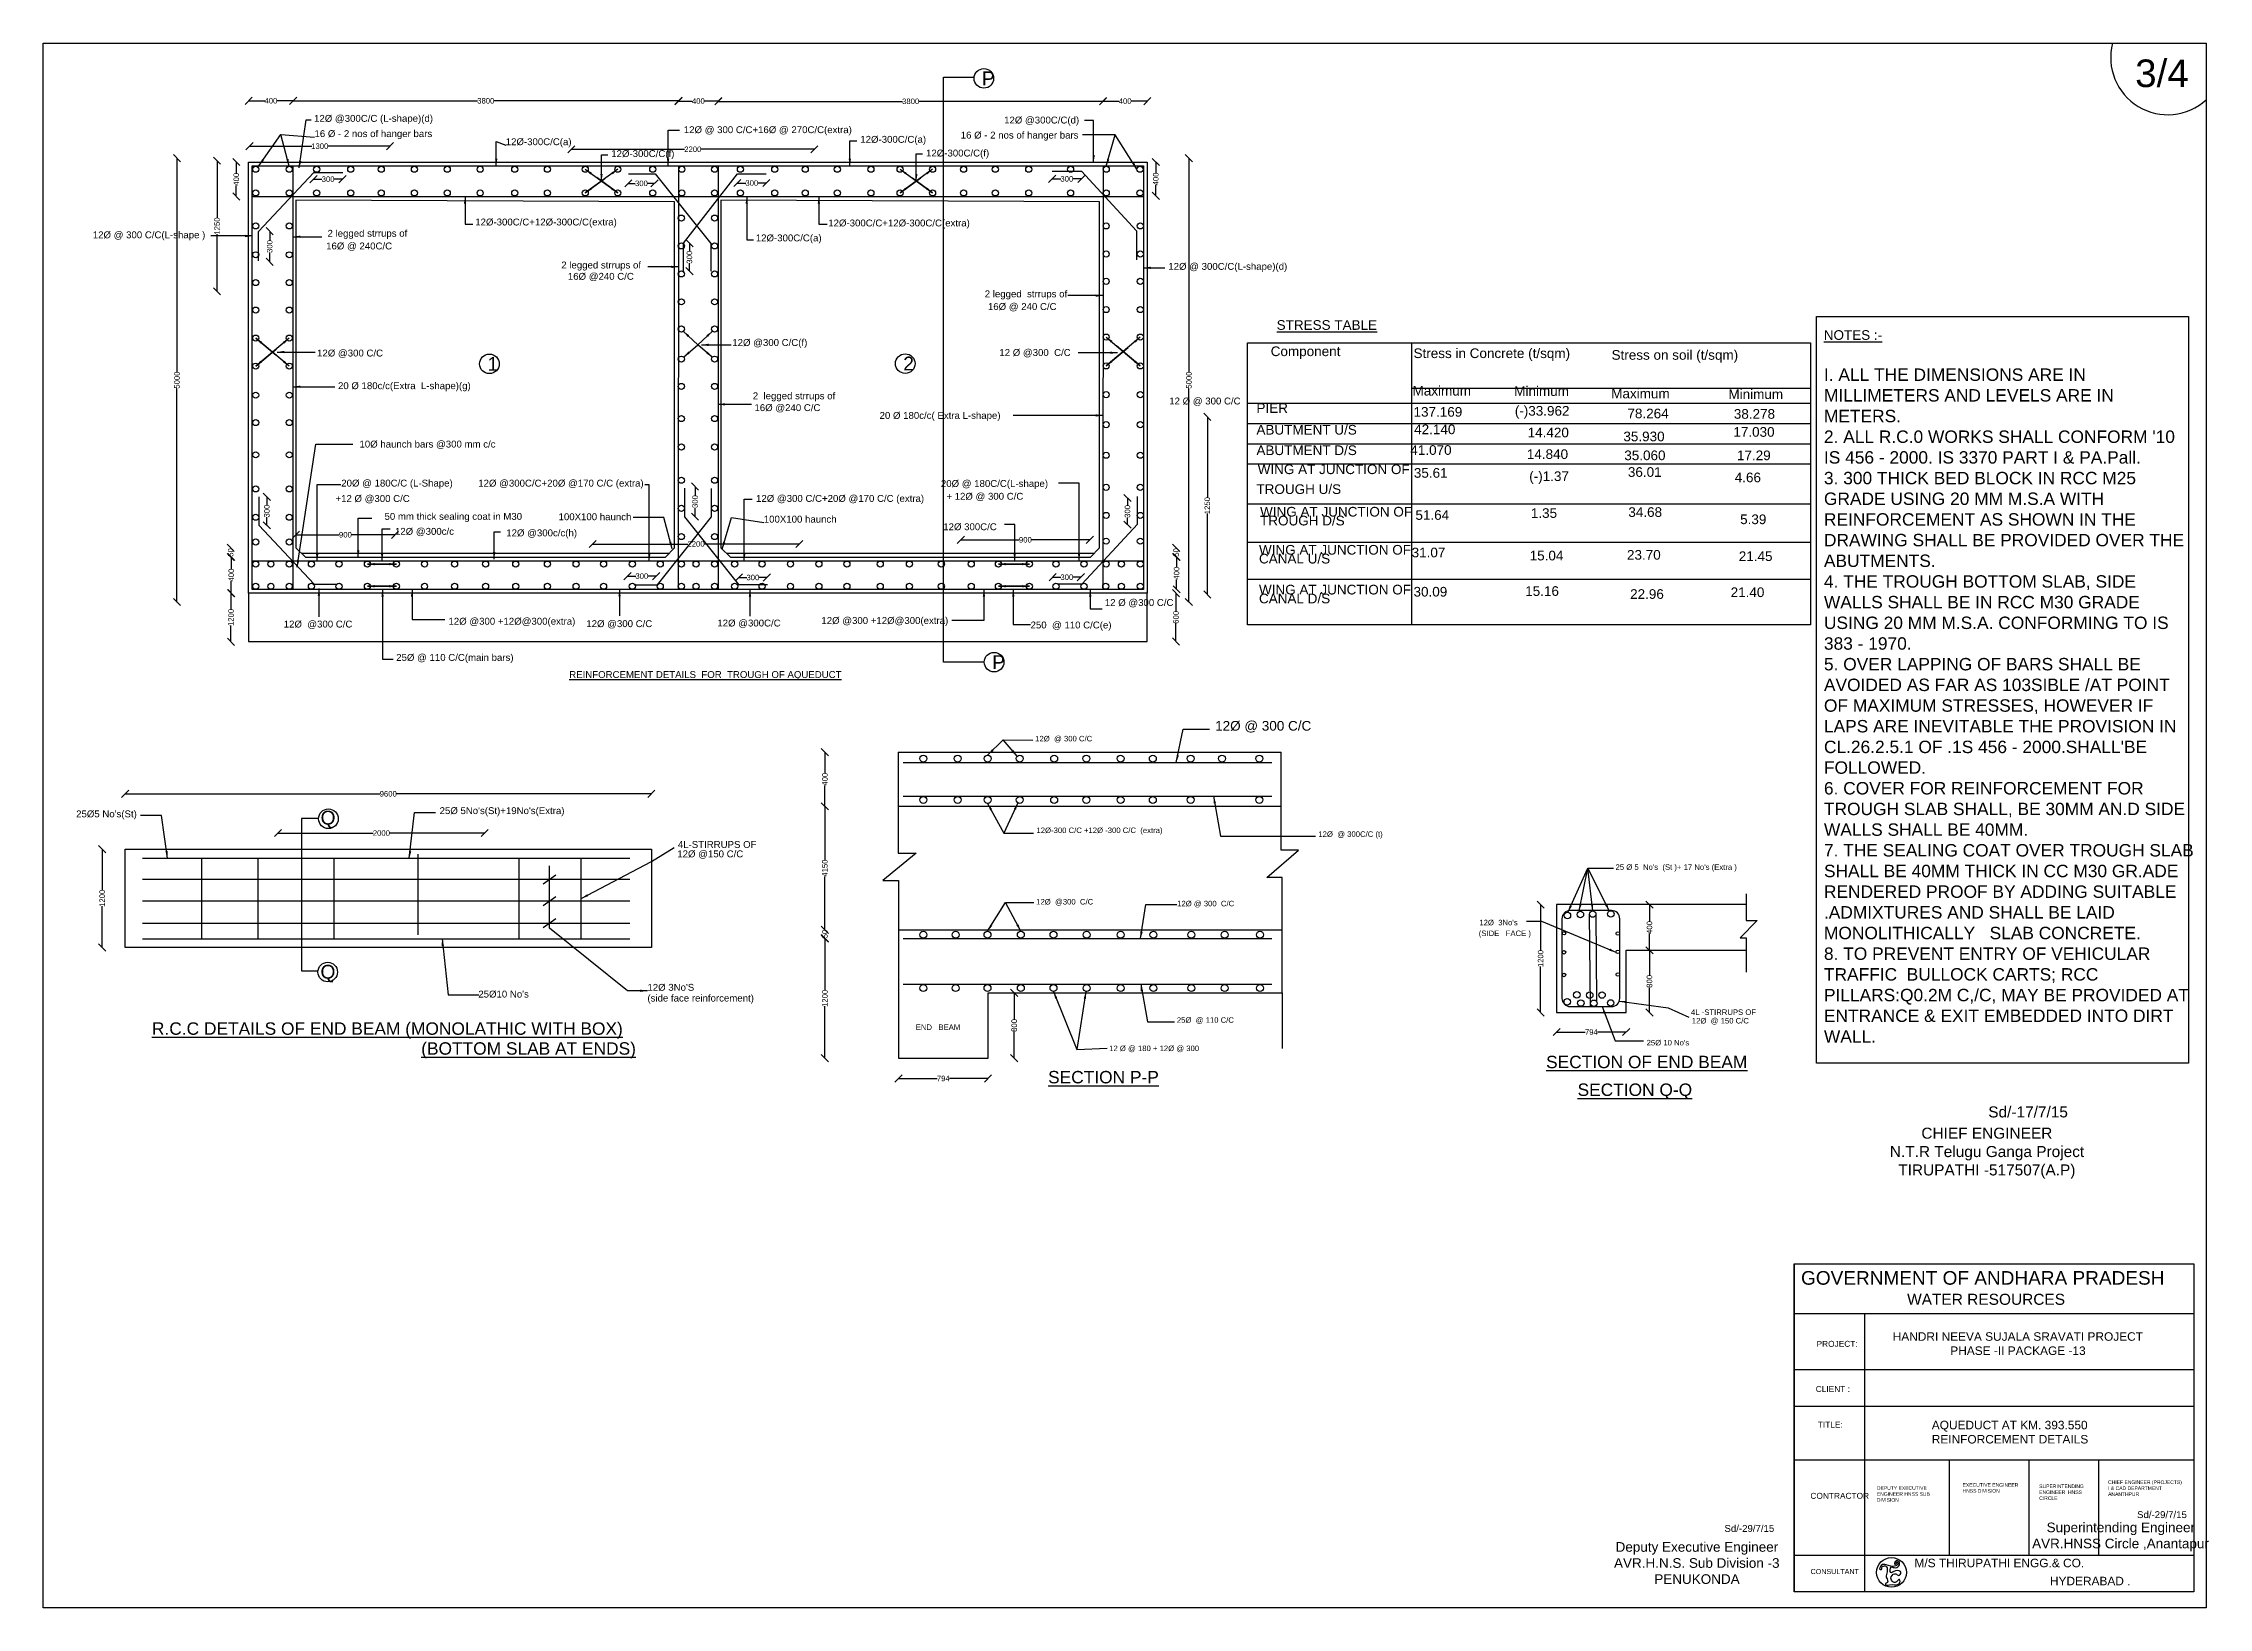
# Model space of a CAD drawing. Header units: millimetres. Extents: x 16051 to 23905, y 9578 to 15253.
import ezdxf

# ---------------------------------------------------------------- set-up
doc = ezdxf.new("R2010")
doc.units = ezdxf.units.MM
doc.header["$MEASUREMENT"] = 0
for name, color, linetype in [('DIMENSION', 2, 'Continuous'), ('DIMENSIONS', 7, 'Continuous'), ('DRAWING', 7, 'Continuous'), ('TEXT', 7, 'Continuous')]:
    doc.layers.add(name, color=color, linetype=linetype)
doc.styles.get("Standard").update_dxf_attribs({"font": 'arial.ttf', "height": 20})
doc.dimstyles.get("Standard").update_dxf_attribs({"dimtxt": 20, "dimasz": 26, "dimexe": 0.18, "dimexo": 0.0625, "dimgap": 0.09, "dimtad": 0, "dimdec": 0, "dimzin": 0, "dimdsep": 46, "dimtxsty": 'Standard', "dimblk": 'OBLIQUE', "dimcen": 0.09, "dimse1": 1, "dimse2": 1, "dimadec": 0, "dimazin": 0, "dimtfac": 1, "dimtdec": 0, "dimtofl": 0, "dimtmove": 0, "dimatfit": 3, "dimfxl": 1, "dimtolj": 1, "dimtzin": 0, "dimarcsym": 0})

msp = doc.modelspace()

# ---------------------------------------------------------------- texts
at = {"layer": 'DIMENSION', "color": 0}
for s, height, p in [('3/4', 100, (23638.2, 15094.3)), ('P', 50, (19455.2, 15101)), ('%%UNOTES :-', 35, (22508.7, 14177.4)), ('1', 50, (17662, 14065.4)), ('2', 50, (19170, 14066.5)), ('137.169', 35, (21020.8, 13898.6)), ('(-)33.962', 35, (21388.1, 13902.4)), ('78.264', 35, (21796.6, 13892.8)), ('38.278', 35, (22182.5, 13891.2)), ('42.140', 35, (21023.1, 13835.2)), ('14.420', 35, (21434.7, 13823.8)), ('35.930', 35, (21781.9, 13809.5)), ('17.030', 35, (22180.8, 13825.8)), ('41.070', 35, (21009.3, 13760.2)), ('14.840', 35, (21431.8, 13745.3)), ('35.060', 35, (21785.2, 13740.9)), ('17.29', 35, (22193.9, 13740.9)), ('35.61', 35, (21022, 13677.2)), ('(-)1.37', 35, (21440.5, 13665.3)), ('36.01', 35, (21798.3, 13680.4)), ('4.66', 35, (22185.8, 13660.8)), ('TROUGH D/S ', 35, (20464.2, 13504.2)), ('51.64', 35, (21027.7, 13524.5)), ('1.35', 35, (21446.3, 13531.5)), ('34.68', 35, (21799.9, 13535.1)), ('5.39', 35, (22205.4, 13508.9)), ('CANAL U/S ', 35, (20460.3, 13366.2)), ('31.07', 35, (21013.9, 13388.5)), ('15.04', 35, (21442, 13377.3)), ('23.70', 35, (21795, 13379.9)), ('21.45', 35, (22200.5, 13375)), ('30.09', 35, (21020.8, 13246.2)), ('15.16', 35, (21425.9, 13248.6)), ('22.96', 35, (21806.4, 13237.8)), ('21.40', 35, (22171, 13244.3)), ('CANAL D/S ', 35, (20460.3, 13221.6)), ('P', 50, (19492.4, 12983.5)), ('Q', 50, (17056.5, 12419.1)), ('Q', 50, (17056.1, 11860.2))]:
    msp.add_text(s, height=height, dxfattribs=at).set_placement(p)
at = {"layer": 'DIMENSION', "color": 0, "attachment_point": 1}
for s, insert, char_height, width in [("I. ALL THE DIMENSIONS ARE IN MILLIMETERS AND LEVELS ARE IN METERS. \\P2. ALL R.C.0 WORKS SHALL CONFORM '10 IS 456 - 2000. IS 3370 PART I & PA.Pall. \\P3. 300 THICK BED BLOCK IN RCC M25 GRADE USING 20 MM M.S.A WITH REINFORCEMENT AS SHOWN IN THE DRAWING SHALL BE PROVIDED OVER THE ABUTMENTS. \\P4. THE TROUGH BOTTOM SLAB, SIDE WALLS SHALL BE IN RCC M30 GRADE USING 20 MM M.S.A. CONFORMING TO IS 383 - 1970. \\P5. OVER LAPPING OF BARS SHALL BE AVOIDED AS FAR AS 103SIBLE /AT POINT OF MAXIMUM STRESSES, HOWEVER IF LAPS ARE INEVITABLE THE PROVISION IN CL.26.2.5.1 OF .1S 456 - 2000.SHALL'BE FOLLOWED. \\P6. COVER FOR REINFORCEMENT FOR TROUGH SLAB SHALL, BE 30MM AN.D SIDE WALLS SHALL BE 40MM. \\P7. THE SEALING COAT OVER TROUGH SLAB SHALL BE 40MM THICK IN CC M30 GR.ADE RENDERED PROOF BY ADDING SUITABLE .ADMIXTURES AND SHALL BE LAID MONOLITHICALLY   SLAB CONCRETE. \\P8. TO PREVENT ENTRY OF VEHICULAR TRAFFIC  BULLOCK CARTS; RCC PILLARS:Q0.2M C,/C, MAY BE PROVIDED AT ENTRANCE & EXIT EMBEDDED INTO DIRT WALL. ", (22509.4, 14073.6), 45, 1339.825), ('\\pi25.229;Deputy Executive Engineer  \\P\\pi19.428;AVR.H.N.S. Sub Division -3 \\P\\pi165.56;PENUKONDA ', (21728.5, 9816.2), 35, 637.15)]:
    msp.add_mtext(s, dxfattribs=dict(at, insert=insert, char_height=char_height, width=width))
at = {"layer": 'DIMENSIONS', "color": 0}
for s, height, p in [('Sd/-17/7/15', 40, (23105.4, 11356.7)), ('PROJECT:', 21.6, (22482.5, 10524.6)), ('CLIENT :', 21.6, (22479.6, 10360.8)), ('TITLE:', 21.6, (22487.3, 10231.3)), ('CONTRACTOR ', 21.598, (22460.3, 9973.2)), ('Sd/-29/7/15', 25, (23645.1, 9903.3)), ('Sd/-29/7/15', 25, (22148.6, 9853.3)), ('M/S THIRUPATHI ENGG.& CO.', 30.855, (22837.8, 9725)), ('CONSULTANT ', 18.513, (22461, 9700.2)), ('HYDERABAD .', 30.855, (23329.1, 9659.6))]:
    msp.add_text(s, height=height, dxfattribs=at).set_placement(p)
at = {"layer": 'DIMENSIONS', "color": 0, "attachment_point": 1}
for s, insert, char_height, width in [('\\pi177.31;CHIEF ENGINEER \\P\\pi62.907;N.T.R Telugu Ganga Project \\P\\pi93.344;TIRUPATHI -517507(A.P)', (22685.5, 11319.6), 40, 826.17), ('\\pi59.527;{\\H1.3333x;GOVERNMENT OF ANDHARA PRADESH  \\P\\pi207.22;}^I^I^I{\\H1.0833x;WATER RESOURCES }', (22366.8, 10799.3), 37.026, 1427.98), ('\\pi87.728;HANDRI NEEVA SUJALA SRAVATI PROJECT  \\P\\pi296.57;PHASE -II PACKAGE -13', (22671.1, 10577.4), 30.855, 1078.922), ('AQUEDUCT AT KM. 393.550 \\PREINFORCEMENT DETAILS ', (22900.5, 10256.2), 30.855, 1078.922), ('DEPUTY EXECUTIVE ENGINEER HNSS SUB DIVISION ', (22701.4, 10018.8), 12.959, 202.201), ('EXECUTIVE ENGINEER HNSS DIVISION ', (23012.2, 10030), 12.959, 202.201), ('SUPERINTENDING ENGINEER  HNSS CIRCLE  ', (23290.1, 10025.3), 12.959, 161.944), ('CHIEF ENGINEER (PROJECTS) I & CAD DEPARTMENT  ANANTHPUR ', (23540, 10039.9), 12.959, 267.58), ('\\pi64.568;Superintending Engineer  \\P\\pi11.936;AVR.HNSS Circle ,Anantapur ', (23252.5, 9887), 35, 665.857)]:
    msp.add_mtext(s, dxfattribs=dict(at, insert=insert, char_height=char_height, width=width))
at = {"layer": 'TEXT', "color": 0}
for s, height, p in [('12Ø @300C/C (L-shape)(d)', 25, (17033, 14968.3)), ('16 Ø - 2 nos of hanger bars', 25, (17034.5, 14912.9)), ('12Ø @ 300 C/C+16Ø @ 270C/C(extra) ', 25, (18374.1, 14927.2)), ('16 Ø - 2 nos of hanger bars', 25, (19378.5, 14907.6)), ('12Ø @300C/C(d)', 25, (19535.8, 14962.2)), ('12Ø-300C/C(a)', 25, (17728.2, 14883.5)), ('12Ø-300C/C(f)', 25, (18110.9, 14840.4)), ('12Ø-300C/C(a)', 25, (19014.2, 14892.2)), ('12Ø-300C/C(f)', 25, (19252.7, 14842.5)), ('12Ø-300C/C+12Ø-300C/C(extra)', 25, (17617.6, 14592.3)), ('12Ø-300C/C+12Ø-300C/C(extra)', 25, (18898, 14588.8)), ('12Ø @ 300 C/C(L-shape )', 25, (16230.4, 14545.8)), ('16Ø @ 240C/C', 25, (17076.8, 14505.4)), ('2 legged strrups of', 25, (17081.8, 14551.3)), ('12Ø-300C/C(a)', 25, (18635.2, 14534.6)), ('2 legged strrups of', 25, (17929.7, 14436.3)), ('12Ø @ 300C/C(L-shape)(d)', 25, (20131.4, 14431.4)), ('16Ø @240 C/C', 25, (17953.5, 14395.3)), ('2 legged  strrups of', 25, (19465.6, 14331.7)), ('16Ø @ 240 C/C', 25, (19477.1, 14285.7)), ('%%USTRESS TABLE', 35, (20524.4, 14213.7)), ('12Ø @300 C/C', 25, (17043.9, 14117)), ('12Ø @300 C/C(f)', 25, (18549.9, 14155.2)), ('12 Ø @300  C/C', 25, (19518.6, 14118.9)), ('Component', 35, (20502.8, 14118.4)), ('Stress in Concrete (t/sqm)', 35, (21020.8, 14111.3)), ('Stress on soil (t/sqm)', 35, (21739.1, 14105.2)), ('20 Ø 180c/c(Extra  L-shape)(g)', 25, (17119.8, 13998.5)), ('2  legged strrups of', 25, (18624.3, 13961.8)), ('Maximum', 35, (21017.3, 13975.4)), ('Minimum', 35, (21386.1, 13974.1)), ('Maximum', 35, (21737.9, 13965.1)), ('Minimum', 35, (22163, 13962.8)), ('16Ø @240 C/C', 25, (18630.3, 13918.9)), ('20 Ø 180c/c( Extra L-shape)', 25, (19084.2, 13890.7)), ('12 Ø @ 300 C/C', 25, (20134.8, 13943)), ('PIER', 35, (20451.1, 13912.5)), ('ABUTMENT U/S', 35, (20451.1, 13833.7)), ('10Ø haunch bars @300 mm c/c', 25, (17197.7, 13786.7)), ('ABUTMENT D/S', 35, (20451.1, 13759.4)), ('20Ø @ 180C/C (L-Shape)', 25, (17131.6, 13645.2)), ('12Ø @300C/C+20Ø @170 C/C (extra)', 25, (17628.5, 13645)), ('20Ø @ 180C/C(L-shape)', 25, (19306.5, 13643.8)), ('WING AT JUNCTION OF', 35, (20455.5, 13690.4)), ('+12 Ø @300 C/C', 25, (17110.7, 13589.3)), ('12Ø @300 C/C+20Ø @170 C/C (extra)', 25, (18636.1, 13589.7)), ('+ 12Ø @ 300 C/C', 25, (19326.4, 13597.4)), ('TROUGH U/S', 35, (20451.1, 13618.3)), ('50 mm thick sealing coat in M30', 25, (17288.6, 13524.5)), ('100X100 haunch', 25, (17919.8, 13523.1)), ('100X100 haunch', 25, (18664.2, 13514.4)), ('12Ø 300C/C', 25, (19315.1, 13486.8)), ('WING AT JUNCTION OF ', 35, (20464.2, 13536.4)), ('12Ø @300c/c', 25, (17326.5, 13470.2)), ('12Ø @300c/c(h)', 25, (17730.1, 13464.6)), ('WING AT JUNCTION OF ', 35, (20460.3, 13398.3)), ('WING AT JUNCTION OF ', 35, (20460.3, 13253.8)), ('12 Ø @300 C/C', 25, (19901.1, 13212)), ('12Ø  @300 C/C', 25, (16923, 13133.9)), ('12Ø @300 +12Ø@300(extra)', 25, (17520.5, 13144.2)), ('12Ø @300 C/C', 25, (18020.4, 13135.3)), ('12Ø @300C/C', 25, (18495.7, 13137.6)), ('12Ø @300 +12Ø@300(extra)', 25, (18873.1, 13146.8)), ('250  @ 110 C/C(e)', 25, (19631.8, 13130.5)), ('25Ø @ 110 C/C(main bars)', 25, (17330.9, 13012.8)), ('%%UREINFORCEMENT DETAILS  FOR  TROUGH OF AQUEDUCT', 25, (17958.5, 12950.8)), ('12Ø  @ 300 C/C', 20, (19648.5, 12720.8)), ('12Ø @ 300 C/C', 35, (20301.3, 12759.8)), ("25Ø5 No's(St)", 25, (16170, 12445.3)), ("25Ø 5No's(St)+19No's(Extra)", 25, (17488.3, 12457)), ('12Ø-300 C/C +12Ø -300 C/C  (extra)', 20, (19653.2, 12388.2)), ('4L-STIRRUPS OF', 25, (18352.4, 12334.2)), ('12Ø  @ 300C/C (t)', 20, (20675.7, 12374.4)), ('12Ø @150 C/C', 25, (18350.4, 12300.2)), ("25 Ø 5  No's  (St )+ 17 No's (Extra )", 20, (21753.6, 12254.8)), ('12Ø  @300  C/C', 20, (19652.1, 12129.1)), ('12Ø @ 300  C/C', 20, (20163.4, 12122.5)), ('(SIDE   FACE )', 20, (21257.4, 12014.6)), ("12Ø  3No's", 20, (21259.7, 12053.6)), ("25Ø10 No's", 25, (17628.7, 11791.6)), ('(side face reinforcement)', 25, (18242.1, 11777.1)), ("12Ø 3No'S", 25, (18242.1, 11816.1)), ('%%UR.C.C DETAILS OF END BEAM (MONOLATHIC WITH BOX)', 45, (16445, 11656.5)), ('25Ø  @ 110 C/C', 20, (20162.3, 11700)), ('4L -STIRRUPS OF', 20, (22027.1, 11728.4)), ('12Ø  @ 150 C/C', 20, (22030.3, 11697.5)), ('%%U(BOTTOM SLAB AT ENDS)', 45, (17421.6, 11584.3)), ('END   BEAM', 20, (19215.3, 11674)), ("25Ø 10 No's", 20, (21866.3, 11617.9)), ('12 Ø @ 180 + 12Ø @ 300', 20, (19916.9, 11597.3)), ('%%USECTION OF END BEAM', 45, (21501.6, 11535.4)), ('%%USECTION P-P', 45, (19695.3, 11480.3)), ('%%USECTION Q-Q', 45, (21615.7, 11434.7))]:
    msp.add_text(s, height=height, dxfattribs=at).set_placement(p)

# ---------------------------------------------------------------- blocks, each defined once
blk = doc.blocks.new('_Oblique')
at = {"color": 0, "linetype": 'ByBlock', "lineweight": -2}
blk.add_line((-0.5, -0.5), (0.5, 0.5), dxfattribs=at)
blk = doc.blocks.new('*D4')
at = {"layer": 'Defpoints', "color": 0}
for p in [(16957.4, 15044.6), (16795.5, 14771.3), (16957.4, 14771.3)]:
    blk.add_point(p, dxfattribs=at)
at = {"layer": 'DIMENSION', "color": 0, "lineweight": -2}
for p, q in [((16795.5, 15044.6), (16853.9, 15044.6)), ((16957.4, 15044.6), (16899, 15044.6))]:
    blk.add_line(p, q, dxfattribs=at)
at = {"layer": 'DIMENSION', "color": 0, "lineweight": -2, "xscale": 26, "yscale": 26, "zscale": 26, "rotation": 180}
blk.add_blockref('_Oblique', (16795.5, 15044.6), dxfattribs=at)
at = {"layer": 'DIMENSION', "color": 0, "lineweight": -2, "xscale": 26, "yscale": 26, "zscale": 26}
blk.add_blockref('_Oblique', (16957.4, 15044.6), dxfattribs=at)
at = {"layer": 'DIMENSION', "color": 0, "insert": (16876.4, 15044.6), "char_height": 20, "attachment_point": 5}
blk.add_mtext('\\A1;400', dxfattribs=at)
blk = doc.blocks.new('*D5')
at = {"layer": 'Defpoints', "color": 0}
for p in [(18354.5, 15044.4), (16957.4, 14771.3), (18354.5, 14770.9)]:
    blk.add_point(p, dxfattribs=at)
at = {"layer": 'DIMENSION', "color": 0, "lineweight": -2}
for p, q in [((16957.4, 15044.4), (17626, 15044.4)), ((18354.5, 15044.4), (17685.8, 15044.4))]:
    blk.add_line(p, q, dxfattribs=at)
at = {"layer": 'DIMENSION', "color": 0, "lineweight": -2, "xscale": 26, "yscale": 26, "zscale": 26, "rotation": 180}
blk.add_blockref('_Oblique', (16957.4, 15044.4), dxfattribs=at)
at = {"layer": 'DIMENSION', "color": 0, "lineweight": -2, "xscale": 26, "yscale": 26, "zscale": 26}
blk.add_blockref('_Oblique', (18354.5, 15044.4), dxfattribs=at)
at = {"layer": 'DIMENSION', "color": 0, "insert": (17655.9, 15044.4), "char_height": 20, "attachment_point": 5}
blk.add_mtext('\\A1;3800', dxfattribs=at)
blk = doc.blocks.new('*D6')
at = {"layer": 'Defpoints', "color": 0}
for p in [(18499.2, 15043.3), (18354.5, 14770.9), (18499.2, 14770.9)]:
    blk.add_point(p, dxfattribs=at)
at = {"layer": 'DIMENSION', "color": 0, "lineweight": -2}
for p, q in [((18354.5, 15043.3), (18404.3, 15043.3)), ((18499.2, 15043.3), (18449.4, 15043.3))]:
    blk.add_line(p, q, dxfattribs=at)
at = {"layer": 'DIMENSION', "color": 0, "lineweight": -2, "xscale": 26, "yscale": 26, "zscale": 26, "rotation": 180}
blk.add_blockref('_Oblique', (18354.5, 15043.3), dxfattribs=at)
at = {"layer": 'DIMENSION', "color": 0, "lineweight": -2, "xscale": 26, "yscale": 26, "zscale": 26}
blk.add_blockref('_Oblique', (18499.2, 15043.3), dxfattribs=at)
at = {"layer": 'DIMENSION', "color": 0, "insert": (18426.8, 15043.3), "char_height": 20, "attachment_point": 5}
blk.add_mtext('\\A1;400', dxfattribs=at)
blk = doc.blocks.new('*D7')
at = {"layer": 'Defpoints', "color": 0}
for p in [(19894.5, 15042.5), (18499.2, 14770.9), (19894.5, 14770.6)]:
    blk.add_point(p, dxfattribs=at)
at = {"layer": 'DIMENSION', "color": 0, "lineweight": -2}
for p, q in [((18499.2, 15042.5), (19166.9, 15042.5)), ((19894.5, 15042.5), (19226.8, 15042.5))]:
    blk.add_line(p, q, dxfattribs=at)
at = {"layer": 'DIMENSION', "color": 0, "lineweight": -2, "xscale": 26, "yscale": 26, "zscale": 26, "rotation": 180}
blk.add_blockref('_Oblique', (18499.2, 15042.5), dxfattribs=at)
at = {"layer": 'DIMENSION', "color": 0, "lineweight": -2, "xscale": 26, "yscale": 26, "zscale": 26}
blk.add_blockref('_Oblique', (19894.5, 15042.5), dxfattribs=at)
at = {"layer": 'DIMENSION', "color": 0, "insert": (19196.9, 15042.5), "char_height": 20, "attachment_point": 5}
blk.add_mtext('\\A1;3800', dxfattribs=at)
blk = doc.blocks.new('*D8')
at = {"layer": 'Defpoints', "color": 0}
for p in [(20055.1, 15043.4), (19894.5, 14755.7), (20055.1, 14755.7)]:
    blk.add_point(p, dxfattribs=at)
at = {"layer": 'DIMENSION', "color": 0, "lineweight": -2}
for p, q in [((19894.5, 15043.4), (19952.3, 15043.4)), ((20055.1, 15043.4), (19997.4, 15043.4))]:
    blk.add_line(p, q, dxfattribs=at)
at = {"layer": 'DIMENSION', "color": 0, "lineweight": -2, "xscale": 26, "yscale": 26, "zscale": 26, "rotation": 180}
blk.add_blockref('_Oblique', (19894.5, 15043.4), dxfattribs=at)
at = {"layer": 'DIMENSION', "color": 0, "lineweight": -2, "xscale": 26, "yscale": 26, "zscale": 26}
blk.add_blockref('_Oblique', (20055.1, 15043.4), dxfattribs=at)
at = {"layer": 'DIMENSION', "color": 0, "insert": (19974.8, 15043.4), "char_height": 20, "attachment_point": 5}
blk.add_mtext('\\A1;400', dxfattribs=at)
blk = doc.blocks.new('*D9')
at = {"layer": 'Defpoints', "color": 0}
for p in [(20027.2, 14822.4), (20028.7, 14699.5), (20085.9, 14699.5)]:
    blk.add_point(p, dxfattribs=at)
at = {"layer": 'DIMENSION', "color": 0, "lineweight": -2}
for p, q in [((20085.9, 14822.4), (20085.9, 14783.5)), ((20085.9, 14699.5), (20085.9, 14738.4))]:
    blk.add_line(p, q, dxfattribs=at)
at = {"layer": 'DIMENSION', "color": 0, "lineweight": -2, "xscale": 26, "yscale": 26, "zscale": 26}
for p, rotation in [((20085.9, 14822.4), 90), ((20085.9, 14699.5), 270)]:
    blk.add_blockref('_Oblique', p, dxfattribs=dict(at, rotation=rotation))
at = {"layer": 'DIMENSION', "color": 0, "insert": (20085.9, 14761), "char_height": 20, "attachment_point": 5, "rotation": 90}
blk.add_mtext('\\A1;400', dxfattribs=at)
blk = doc.blocks.new('*D10')
at = {"layer": 'Defpoints', "color": 0}
for p in [(19710, 14789.2), (19816.5, 14789.2), (19816.5, 14761.3)]:
    blk.add_point(p, dxfattribs=at)
at = {"layer": 'DIMENSION', "color": 0, "lineweight": -2}
for p, q in [((19710, 14761.3), (19741.1, 14761.3)), ((19816.5, 14761.3), (19785.4, 14761.3))]:
    blk.add_line(p, q, dxfattribs=at)
at = {"layer": 'DIMENSION', "color": 0, "lineweight": -2, "xscale": 26, "yscale": 26, "zscale": 26, "rotation": 180}
blk.add_blockref('_Oblique', (19710, 14761.3), dxfattribs=at)
at = {"layer": 'DIMENSION', "color": 0, "lineweight": -2, "xscale": 26, "yscale": 26, "zscale": 26}
blk.add_blockref('_Oblique', (19816.5, 14761.3), dxfattribs=at)
at = {"layer": 'DIMENSION', "color": 0, "insert": (19763.2, 14761.3), "char_height": 20, "attachment_point": 5}
blk.add_mtext('\\A1;300', dxfattribs=at)
blk = doc.blocks.new('*D11')
at = {"layer": 'Defpoints', "color": 0}
for p in [(18568.4, 14779.9), (18673.1, 14779.9), (18673.1, 14746.2)]:
    blk.add_point(p, dxfattribs=at)
at = {"layer": 'DIMENSION', "color": 0, "lineweight": -2}
for p, q in [((18568.4, 14746.2), (18598.6, 14746.2)), ((18673.1, 14746.2), (18642.9, 14746.2))]:
    blk.add_line(p, q, dxfattribs=at)
at = {"layer": 'DIMENSION', "color": 0, "lineweight": -2, "xscale": 26, "yscale": 26, "zscale": 26, "rotation": 180}
blk.add_blockref('_Oblique', (18568.4, 14746.2), dxfattribs=at)
at = {"layer": 'DIMENSION', "color": 0, "lineweight": -2, "xscale": 26, "yscale": 26, "zscale": 26}
blk.add_blockref('_Oblique', (18673.1, 14746.2), dxfattribs=at)
at = {"layer": 'DIMENSION', "color": 0, "insert": (18620.7, 14746.2), "char_height": 20, "attachment_point": 5}
blk.add_mtext('\\A1;300', dxfattribs=at)
blk = doc.blocks.new('*D12')
at = {"layer": 'Defpoints', "color": 0}
for p in [(18372.8, 14527.8), (18372.8, 14426.5), (18394.5, 14426.5)]:
    blk.add_point(p, dxfattribs=at)
at = {"layer": 'DIMENSION', "color": 0, "lineweight": -2}
for p, q in [((18394.5, 14527.8), (18394.5, 14499.3)), ((18394.5, 14426.5), (18394.5, 14455))]:
    blk.add_line(p, q, dxfattribs=at)
at = {"layer": 'DIMENSION', "color": 0, "lineweight": -2, "xscale": 26, "yscale": 26, "zscale": 26}
for p, rotation in [((18394.5, 14527.8), 90), ((18394.5, 14426.5), 270)]:
    blk.add_blockref('_Oblique', p, dxfattribs=dict(at, rotation=rotation))
at = {"layer": 'DIMENSION', "color": 0, "insert": (18394.5, 14477.1), "char_height": 20, "attachment_point": 5, "rotation": 90}
blk.add_mtext('\\A1;300', dxfattribs=at)
blk = doc.blocks.new('*D13')
at = {"layer": 'Defpoints', "color": 0}
for p in [(18172.7, 14743.6), (18268, 14744.9), (18268, 14743.6)]:
    blk.add_point(p, dxfattribs=at)
at = {"layer": 'DIMENSION', "color": 0, "lineweight": -2}
for p, q in [((18172.7, 14744.9), (18198.2, 14744.9)), ((18268, 14744.9), (18242.5, 14744.9))]:
    blk.add_line(p, q, dxfattribs=at)
at = {"layer": 'DIMENSION', "color": 0, "lineweight": -2, "xscale": 26, "yscale": 26, "zscale": 26, "rotation": 180}
blk.add_blockref('_Oblique', (18172.7, 14744.9), dxfattribs=at)
at = {"layer": 'DIMENSION', "color": 0, "lineweight": -2, "xscale": 26, "yscale": 26, "zscale": 26}
blk.add_blockref('_Oblique', (18268, 14744.9), dxfattribs=at)
at = {"layer": 'DIMENSION', "color": 0, "insert": (18220.3, 14744.9), "char_height": 20, "attachment_point": 5}
blk.add_mtext('\\A1;300', dxfattribs=at)
blk = doc.blocks.new('*D14')
at = {"layer": 'Defpoints', "color": 0}
for p in [(16866.2, 14571.5), (16866.2, 14460.6), (16872.1, 14460.6)]:
    blk.add_point(p, dxfattribs=at)
at = {"layer": 'DIMENSION', "color": 0, "lineweight": -2}
for p, q in [((16872.1, 14571.5), (16872.1, 14538.2)), ((16872.1, 14460.6), (16872.1, 14493.9))]:
    blk.add_line(p, q, dxfattribs=at)
at = {"layer": 'DIMENSION', "color": 0, "lineweight": -2, "xscale": 26, "yscale": 26, "zscale": 26}
for p, rotation in [((16872.1, 14571.5), 90), ((16872.1, 14460.6), 270)]:
    blk.add_blockref('_Oblique', p, dxfattribs=dict(at, rotation=rotation))
at = {"layer": 'DIMENSION', "color": 0, "insert": (16872.1, 14516.1), "char_height": 20, "attachment_point": 5, "rotation": 90}
blk.add_mtext('\\A1;300', dxfattribs=at)
blk = doc.blocks.new('*D15')
at = {"layer": 'Defpoints', "color": 0}
for p in [(16675.9, 14827.3), (16675.9, 14353.2), (16681.2, 14353.2)]:
    blk.add_point(p, dxfattribs=at)
at = {"layer": 'DIMENSION', "color": 0, "lineweight": -2}
for p, q in [((16681.2, 14827.3), (16681.2, 14619.2)), ((16681.2, 14353.2), (16681.2, 14561.3))]:
    blk.add_line(p, q, dxfattribs=at)
at = {"layer": 'DIMENSION', "color": 0, "lineweight": -2, "xscale": 26, "yscale": 26, "zscale": 26}
for p, rotation in [((16681.2, 14827.3), 90), ((16681.2, 14353.2), 270)]:
    blk.add_blockref('_Oblique', p, dxfattribs=dict(at, rotation=rotation))
at = {"layer": 'DIMENSION', "color": 0, "insert": (16681.2, 14590.3), "char_height": 20, "attachment_point": 5, "rotation": 90}
blk.add_mtext('\\A1;1250', dxfattribs=at)
blk = doc.blocks.new('*D16')
at = {"layer": 'Defpoints', "color": 0}
for p in [(16863.6, 14822.4), (16751, 14697.2), (16863.6, 14697.2)]:
    blk.add_point(p, dxfattribs=at)
at = {"layer": 'DIMENSION', "color": 0, "lineweight": -2}
for p, q in [((16751, 14822.4), (16751, 14782.4)), ((16751, 14697.2), (16751, 14737.3))]:
    blk.add_line(p, q, dxfattribs=at)
at = {"layer": 'DIMENSION', "color": 0, "lineweight": -2, "xscale": 26, "yscale": 26, "zscale": 26}
for p, rotation in [((16751, 14822.4), 90), ((16751, 14697.2), 270)]:
    blk.add_blockref('_Oblique', p, dxfattribs=dict(at, rotation=rotation))
at = {"layer": 'DIMENSION', "color": 0, "insert": (16751, 14759.8), "char_height": 20, "attachment_point": 5, "rotation": 90}
blk.add_mtext('\\A1;400', dxfattribs=at)
blk = doc.blocks.new('*D17')
at = {"layer": 'Defpoints', "color": 0}
for p in [(17031.2, 14756.4), (17136.4, 14760.1), (17136.4, 14756.4)]:
    blk.add_point(p, dxfattribs=at)
at = {"layer": 'DIMENSION', "color": 0, "lineweight": -2}
for p, q in [((17031.2, 14760.1), (17061.7, 14760.1)), ((17136.4, 14760.1), (17106, 14760.1))]:
    blk.add_line(p, q, dxfattribs=at)
at = {"layer": 'DIMENSION', "color": 0, "lineweight": -2, "xscale": 26, "yscale": 26, "zscale": 26, "rotation": 180}
blk.add_blockref('_Oblique', (17031.2, 14760.1), dxfattribs=at)
at = {"layer": 'DIMENSION', "color": 0, "lineweight": -2, "xscale": 26, "yscale": 26, "zscale": 26}
blk.add_blockref('_Oblique', (17136.4, 14760.1), dxfattribs=at)
at = {"layer": 'DIMENSION', "color": 0, "insert": (17083.8, 14760.1), "char_height": 20, "attachment_point": 5}
blk.add_mtext('\\A1;300', dxfattribs=at)
blk = doc.blocks.new('*D18')
at = {"layer": 'Defpoints', "color": 0}
for p in [(16541, 14836.2), (16535.6, 13226.3), (16541, 13226.3)]:
    blk.add_point(p, dxfattribs=at)
at = {"layer": 'DIMENSION', "color": 0, "lineweight": -2}
for p, q in [((16535.6, 14836.2), (16535.6, 14061.2)), ((16535.6, 13226.3), (16535.6, 14001.3))]:
    blk.add_line(p, q, dxfattribs=at)
at = {"layer": 'DIMENSION', "color": 0, "lineweight": -2, "xscale": 26, "yscale": 26, "zscale": 26}
for p, rotation in [((16535.6, 14836.2), 90), ((16535.6, 13226.3), 270)]:
    blk.add_blockref('_Oblique', p, dxfattribs=dict(at, rotation=rotation))
at = {"layer": 'DIMENSION', "color": 0, "insert": (16535.6, 14031.3), "char_height": 20, "attachment_point": 5, "rotation": 90}
blk.add_mtext('\\A1;5000', dxfattribs=at)
blk = doc.blocks.new('*D19')
at = {"layer": 'Defpoints', "color": 0}
for p in [(20211.4, 14836.2), (20206, 13226.3), (20211.4, 13226.3)]:
    blk.add_point(p, dxfattribs=at)
at = {"layer": 'DIMENSION', "color": 0, "lineweight": -2}
for p, q in [((20206, 14836.2), (20206, 14061.2)), ((20206, 13226.3), (20206, 14001.3))]:
    blk.add_line(p, q, dxfattribs=at)
at = {"layer": 'DIMENSION', "color": 0, "lineweight": -2, "xscale": 26, "yscale": 26, "zscale": 26}
for p, rotation in [((20206, 14836.2), 90), ((20206, 13226.3), 270)]:
    blk.add_blockref('_Oblique', p, dxfattribs=dict(at, rotation=rotation))
at = {"layer": 'DIMENSION', "color": 0, "insert": (20206, 14031.3), "char_height": 20, "attachment_point": 5, "rotation": 90}
blk.add_mtext('\\A1;5000', dxfattribs=at)
blk = doc.blocks.new('*D20')
at = {"layer": 'Defpoints', "color": 0}
for p in [(20264.5, 13898.2), (20264.5, 13253.7), (20272.9, 13253.7)]:
    blk.add_point(p, dxfattribs=at)
at = {"layer": 'DIMENSION', "color": 0, "lineweight": -2}
for p, q in [((20272.9, 13898.2), (20272.9, 13604.9)), ((20272.9, 13253.7), (20272.9, 13546.9))]:
    blk.add_line(p, q, dxfattribs=at)
at = {"layer": 'DIMENSION', "color": 0, "lineweight": -2, "xscale": 26, "yscale": 26, "zscale": 26}
for p, rotation in [((20272.9, 13898.2), 90), ((20272.9, 13253.7), 270)]:
    blk.add_blockref('_Oblique', p, dxfattribs=dict(at, rotation=rotation))
at = {"layer": 'DIMENSION', "color": 0, "insert": (20272.9, 13575.9), "char_height": 20, "attachment_point": 5, "rotation": 90}
blk.add_mtext('\\A1;1250', dxfattribs=at)
blk = doc.blocks.new('*D21')
at = {"layer": 'Defpoints', "color": 0}
for p in [(19981.9, 13603.4), (19983.3, 13603.4), (19981.9, 13506.8)]:
    blk.add_point(p, dxfattribs=at)
at = {"layer": 'DIMENSION', "color": 0, "lineweight": -2}
for p, q in [((19983.3, 13603.4), (19983.3, 13577.2)), ((19983.3, 13506.8), (19983.3, 13532.9))]:
    blk.add_line(p, q, dxfattribs=at)
at = {"layer": 'DIMENSION', "color": 0, "lineweight": -2, "xscale": 26, "yscale": 26, "zscale": 26}
for p, rotation in [((19983.3, 13603.4), 90), ((19983.3, 13506.8), 270)]:
    blk.add_blockref('_Oblique', p, dxfattribs=dict(at, rotation=rotation))
at = {"layer": 'DIMENSION', "color": 0, "insert": (19983.3, 13555.1), "char_height": 20, "attachment_point": 5, "rotation": 90}
blk.add_mtext('\\A1;300', dxfattribs=at)
blk = doc.blocks.new('*D22')
at = {"layer": 'Defpoints', "color": 0}
for p in [(19712.1, 13316.5), (19814.2, 13316.5), (19814.2, 13316.2)]:
    blk.add_point(p, dxfattribs=at)
at = {"layer": 'DIMENSION', "color": 0, "lineweight": -2}
for p, q in [((19712.1, 13316.2), (19741, 13316.2)), ((19814.2, 13316.2), (19785.3, 13316.2))]:
    blk.add_line(p, q, dxfattribs=at)
at = {"layer": 'DIMENSION', "color": 0, "lineweight": -2, "xscale": 26, "yscale": 26, "zscale": 26, "rotation": 180}
blk.add_blockref('_Oblique', (19712.1, 13316.2), dxfattribs=at)
at = {"layer": 'DIMENSION', "color": 0, "lineweight": -2, "xscale": 26, "yscale": 26, "zscale": 26}
blk.add_blockref('_Oblique', (19814.2, 13316.2), dxfattribs=at)
at = {"layer": 'DIMENSION', "color": 0, "insert": (19763.2, 13316.2), "char_height": 20, "attachment_point": 5}
blk.add_mtext('\\A1;300', dxfattribs=at)
blk = doc.blocks.new('*D23')
at = {"layer": 'Defpoints', "color": 0}
for p in [(19379.1, 13442.4), (19846.7, 13452), (19846.7, 13442.4)]:
    blk.add_point(p, dxfattribs=at)
at = {"layer": 'DIMENSION', "color": 0, "lineweight": -2}
for p, q in [((19379.1, 13452), (19590.7, 13452)), ((19846.7, 13452), (19635, 13452))]:
    blk.add_line(p, q, dxfattribs=at)
at = {"layer": 'DIMENSION', "color": 0, "lineweight": -2, "xscale": 26, "yscale": 26, "zscale": 26, "rotation": 180}
blk.add_blockref('_Oblique', (19379.1, 13452), dxfattribs=at)
at = {"layer": 'DIMENSION', "color": 0, "lineweight": -2, "xscale": 26, "yscale": 26, "zscale": 26}
blk.add_blockref('_Oblique', (19846.7, 13452), dxfattribs=at)
at = {"layer": 'DIMENSION', "color": 0, "insert": (19612.9, 13452), "char_height": 20, "attachment_point": 5}
blk.add_mtext('\\A1;900', dxfattribs=at)
blk = doc.blocks.new('*D24')
at = {"layer": 'Defpoints', "color": 0}
for p in [(18043.7, 13436.8), (18043.7, 13435.8), (18793, 13435.8)]:
    blk.add_point(p, dxfattribs=at)
at = {"layer": 'DIMENSION', "color": 0, "lineweight": -2}
for p, q in [((18043.7, 13436.8), (18388.3, 13436.8)), ((18793, 13436.8), (18448.5, 13436.8))]:
    blk.add_line(p, q, dxfattribs=at)
at = {"layer": 'DIMENSION', "color": 0, "lineweight": -2, "xscale": 26, "yscale": 26, "zscale": 26, "rotation": 180}
blk.add_blockref('_Oblique', (18043.7, 13436.8), dxfattribs=at)
at = {"layer": 'DIMENSION', "color": 0, "lineweight": -2, "xscale": 26, "yscale": 26, "zscale": 26}
blk.add_blockref('_Oblique', (18793, 13436.8), dxfattribs=at)
at = {"layer": 'DIMENSION', "color": 0, "insert": (18418.4, 13436.8), "char_height": 20, "attachment_point": 5}
blk.add_mtext('\\A1;2200', dxfattribs=at)
blk = doc.blocks.new('*D25')
at = {"layer": 'Defpoints', "color": 0}
for p in [(18169.7, 13321.2), (18273.9, 13321.2), (18273.9, 13320.4)]:
    blk.add_point(p, dxfattribs=at)
at = {"layer": 'DIMENSION', "color": 0, "lineweight": -2}
for p, q in [((18169.7, 13320.4), (18199.6, 13320.4)), ((18273.9, 13320.4), (18243.9, 13320.4))]:
    blk.add_line(p, q, dxfattribs=at)
at = {"layer": 'DIMENSION', "color": 0, "lineweight": -2, "xscale": 26, "yscale": 26, "zscale": 26, "rotation": 180}
blk.add_blockref('_Oblique', (18169.7, 13320.4), dxfattribs=at)
at = {"layer": 'DIMENSION', "color": 0, "lineweight": -2, "xscale": 26, "yscale": 26, "zscale": 26}
blk.add_blockref('_Oblique', (18273.9, 13320.4), dxfattribs=at)
at = {"layer": 'DIMENSION', "color": 0, "insert": (18221.8, 13320.4), "char_height": 20, "attachment_point": 5}
blk.add_mtext('\\A1;300', dxfattribs=at)
blk = doc.blocks.new('*D26')
at = {"layer": 'Defpoints', "color": 0}
for p in [(18573.7, 13319.6), (18675.2, 13319.6), (18675.2, 13315.3)]:
    blk.add_point(p, dxfattribs=at)
at = {"layer": 'DIMENSION', "color": 0, "lineweight": -2}
for p, q in [((18573.7, 13315.3), (18602.3, 13315.3)), ((18675.2, 13315.3), (18646.6, 13315.3))]:
    blk.add_line(p, q, dxfattribs=at)
at = {"layer": 'DIMENSION', "color": 0, "lineweight": -2, "xscale": 26, "yscale": 26, "zscale": 26, "rotation": 180}
blk.add_blockref('_Oblique', (18573.7, 13315.3), dxfattribs=at)
at = {"layer": 'DIMENSION', "color": 0, "lineweight": -2, "xscale": 26, "yscale": 26, "zscale": 26}
blk.add_blockref('_Oblique', (18675.2, 13315.3), dxfattribs=at)
at = {"layer": 'DIMENSION', "color": 0, "insert": (18624.5, 13315.3), "char_height": 20, "attachment_point": 5}
blk.add_mtext('\\A1;300', dxfattribs=at)
blk = doc.blocks.new('*D27')
at = {"layer": 'Defpoints', "color": 0}
for p in [(18414.7, 13645.3), (18426.1, 13645.3), (18426.1, 13536.2)]:
    blk.add_point(p, dxfattribs=at)
at = {"layer": 'DIMENSION', "color": 0, "lineweight": -2}
for p, q in [((18414.7, 13645.3), (18414.7, 13612.9)), ((18414.7, 13536.2), (18414.7, 13568.6))]:
    blk.add_line(p, q, dxfattribs=at)
at = {"layer": 'DIMENSION', "color": 0, "lineweight": -2, "xscale": 26, "yscale": 26, "zscale": 26}
for p, rotation in [((18414.7, 13645.3), 90), ((18414.7, 13536.2), 270)]:
    blk.add_blockref('_Oblique', p, dxfattribs=dict(at, rotation=rotation))
at = {"layer": 'DIMENSION', "color": 0, "insert": (18414.7, 13590.7), "char_height": 20, "attachment_point": 5, "rotation": 90}
blk.add_mtext('\\A1;300', dxfattribs=at)
blk = doc.blocks.new('*D28')
at = {"layer": 'Defpoints', "color": 0}
for p in [(16730.6, 13423), (16967, 13423), (17002, 13389.5)]:
    blk.add_point(p, dxfattribs=at)
at = {"layer": 'DIMENSION', "color": 0, "lineweight": -2}
for p, q in [((16730.6, 13423), (16730.6, 13420.6)), ((16730.6, 13389.5), (16730.6, 13391.9))]:
    blk.add_line(p, q, dxfattribs=at)
at = {"layer": 'DIMENSION', "color": 0, "lineweight": -2, "xscale": 26, "yscale": 26, "zscale": 26}
for p, rotation in [((16730.6, 13423), 90), ((16730.6, 13389.5), 270)]:
    blk.add_blockref('_Oblique', p, dxfattribs=dict(at, rotation=rotation))
at = {"layer": 'DIMENSION', "color": 0, "insert": (16730.6, 13406.2), "char_height": 20, "attachment_point": 5, "rotation": 90}
blk.add_mtext('\\A1;50', dxfattribs=at)
blk = doc.blocks.new('*D29')
at = {"layer": 'Defpoints', "color": 0}
for p in [(17002, 13389.5), (16732.7, 13258.5), (17010.1, 13258.5)]:
    blk.add_point(p, dxfattribs=at)
at = {"layer": 'DIMENSION', "color": 0, "lineweight": -2}
for p, q in [((16732.7, 13389.5), (16732.7, 13346.5)), ((16732.7, 13258.5), (16732.7, 13301.4))]:
    blk.add_line(p, q, dxfattribs=at)
at = {"layer": 'DIMENSION', "color": 0, "lineweight": -2, "xscale": 26, "yscale": 26, "zscale": 26}
for p, rotation in [((16732.7, 13389.5), 90), ((16732.7, 13258.5), 270)]:
    blk.add_blockref('_Oblique', p, dxfattribs=dict(at, rotation=rotation))
at = {"layer": 'DIMENSION', "color": 0, "insert": (16732.7, 13324), "char_height": 20, "attachment_point": 5, "rotation": 90}
blk.add_mtext('\\A1;400', dxfattribs=at)
blk = doc.blocks.new('*D30')
at = {"layer": 'Defpoints', "color": 0}
for p in [(17010.1, 13258.5), (16731.5, 13082.1), (17010.1, 13082.1)]:
    blk.add_point(p, dxfattribs=at)
at = {"layer": 'DIMENSION', "color": 0, "lineweight": -2}
for p, q in [((16731.5, 13258.5), (16731.5, 13199.3)), ((16731.5, 13082.1), (16731.5, 13141.3))]:
    blk.add_line(p, q, dxfattribs=at)
at = {"layer": 'DIMENSION', "color": 0, "lineweight": -2, "xscale": 26, "yscale": 26, "zscale": 26}
for p, rotation in [((16731.5, 13258.5), 90), ((16731.5, 13082.1), 270)]:
    blk.add_blockref('_Oblique', p, dxfattribs=dict(at, rotation=rotation))
at = {"layer": 'DIMENSION', "color": 0, "insert": (16731.5, 13170.3), "char_height": 20, "attachment_point": 5, "rotation": 90}
blk.add_mtext('\\A1;1200', dxfattribs=at)
blk = doc.blocks.new('*D31')
at = {"layer": 'Defpoints', "color": 0}
for p in [(19848.9, 13389.5), (19881.6, 13423.1), (20159.7, 13423.1)]:
    blk.add_point(p, dxfattribs=at)
at = {"layer": 'DIMENSION', "color": 0, "lineweight": -2}
for p, q in [((20159.7, 13423.1), (20159.7, 13420.7)), ((20159.7, 13389.5), (20159.7, 13391.9))]:
    blk.add_line(p, q, dxfattribs=at)
at = {"layer": 'DIMENSION', "color": 0, "lineweight": -2, "xscale": 26, "yscale": 26, "zscale": 26}
for p, rotation in [((20159.7, 13423.1), 90), ((20159.7, 13389.5), 270)]:
    blk.add_blockref('_Oblique', p, dxfattribs=dict(at, rotation=rotation))
at = {"layer": 'DIMENSION', "color": 0, "insert": (20159.7, 13406.3), "char_height": 20, "attachment_point": 5, "rotation": 90}
blk.add_mtext('\\A1;50', dxfattribs=at)
blk = doc.blocks.new('*D32')
at = {"layer": 'Defpoints', "color": 0}
for p in [(19848.9, 13389.5), (19848.9, 13272.1), (20161.4, 13272.1)]:
    blk.add_point(p, dxfattribs=at)
at = {"layer": 'DIMENSION', "color": 0, "lineweight": -2}
for p, q in [((20161.4, 13389.5), (20161.4, 13353.3)), ((20161.4, 13272.1), (20161.4, 13308.2))]:
    blk.add_line(p, q, dxfattribs=at)
at = {"layer": 'DIMENSION', "color": 0, "lineweight": -2, "xscale": 26, "yscale": 26, "zscale": 26}
for p, rotation in [((20161.4, 13389.5), 90), ((20161.4, 13272.1), 270)]:
    blk.add_blockref('_Oblique', p, dxfattribs=dict(at, rotation=rotation))
at = {"layer": 'DIMENSION', "color": 0, "insert": (20161.4, 13330.8), "char_height": 20, "attachment_point": 5, "rotation": 90}
blk.add_mtext('\\A1;400', dxfattribs=at)
blk = doc.blocks.new('*D33')
at = {"layer": 'Defpoints', "color": 0}
for p in [(20055.1, 13258.5), (20055.1, 13083.2), (20159, 13083.2)]:
    blk.add_point(p, dxfattribs=at)
at = {"layer": 'DIMENSION', "color": 0, "lineweight": -2}
for p, q in [((20159, 13258.5), (20159, 13193)), ((20159, 13083.2), (20159, 13148.6))]:
    blk.add_line(p, q, dxfattribs=at)
at = {"layer": 'DIMENSION', "color": 0, "lineweight": -2, "xscale": 26, "yscale": 26, "zscale": 26}
for p, rotation in [((20159, 13258.5), 90), ((20159, 13083.2), 270)]:
    blk.add_blockref('_Oblique', p, dxfattribs=dict(at, rotation=rotation))
at = {"layer": 'DIMENSION', "color": 0, "insert": (20159, 13170.8), "char_height": 20, "attachment_point": 5, "rotation": 90}
blk.add_mtext('\\A1;600', dxfattribs=at)
blk = doc.blocks.new('*D34')
at = {"layer": 'Defpoints', "color": 0}
for p in [(17965.9, 14862.7), (18847.4, 14868.5), (18847.4, 14868.5)]:
    blk.add_point(p, dxfattribs=at)
at = {"layer": 'DIMENSION', "color": 0, "lineweight": -2}
for p, q in [((17965.9, 14868.5), (18376.6, 14868.5)), ((18847.4, 14868.5), (18436.8, 14868.5))]:
    blk.add_line(p, q, dxfattribs=at)
at = {"layer": 'DIMENSION', "color": 0, "lineweight": -2, "xscale": 26, "yscale": 26, "zscale": 26, "rotation": 180}
blk.add_blockref('_Oblique', (17965.9, 14868.5), dxfattribs=at)
at = {"layer": 'DIMENSION', "color": 0, "lineweight": -2, "xscale": 26, "yscale": 26, "zscale": 26}
blk.add_blockref('_Oblique', (18847.4, 14868.5), dxfattribs=at)
at = {"layer": 'DIMENSION', "color": 0, "insert": (18406.7, 14868.5), "char_height": 20, "attachment_point": 5}
blk.add_mtext('\\A1;2200', dxfattribs=at)
blk = doc.blocks.new('*D35')
at = {"layer": 'Defpoints', "color": 0}
for p in [(16799, 14881.1), (17308.3, 14879.9), (17308.3, 14879.9)]:
    blk.add_point(p, dxfattribs=at)
at = {"layer": 'DIMENSION', "color": 0, "lineweight": -2}
for p, q in [((16799, 14879.9), (17024.7, 14879.9)), ((17308.3, 14879.9), (17082.6, 14879.9))]:
    blk.add_line(p, q, dxfattribs=at)
at = {"layer": 'DIMENSION', "color": 0, "lineweight": -2, "xscale": 26, "yscale": 26, "zscale": 26, "rotation": 180}
blk.add_blockref('_Oblique', (16799, 14879.9), dxfattribs=at)
at = {"layer": 'DIMENSION', "color": 0, "lineweight": -2, "xscale": 26, "yscale": 26, "zscale": 26}
blk.add_blockref('_Oblique', (17308.3, 14879.9), dxfattribs=at)
at = {"layer": 'DIMENSION', "color": 0, "insert": (17053.6, 14879.9), "char_height": 20, "attachment_point": 5}
blk.add_mtext('\\A1;1300', dxfattribs=at)
blk = doc.blocks.new('*D36')
at = {"layer": 'Defpoints', "color": 0}
for p in [(16967, 13462.4), (17326.5, 13470.2), (17326.5, 13470.2)]:
    blk.add_point(p, dxfattribs=at)
at = {"layer": 'DIMENSION', "color": 0, "lineweight": -2}
for p, q in [((16967, 13470.2), (17124.6, 13470.2)), ((17326.5, 13470.2), (17168.9, 13470.2))]:
    blk.add_line(p, q, dxfattribs=at)
at = {"layer": 'DIMENSION', "color": 0, "lineweight": -2, "xscale": 26, "yscale": 26, "zscale": 26, "rotation": 180}
blk.add_blockref('_Oblique', (16967, 13470.2), dxfattribs=at)
at = {"layer": 'DIMENSION', "color": 0, "lineweight": -2, "xscale": 26, "yscale": 26, "zscale": 26}
blk.add_blockref('_Oblique', (17326.5, 13470.2), dxfattribs=at)
at = {"layer": 'DIMENSION', "color": 0, "insert": (17146.7, 13470.2), "char_height": 20, "attachment_point": 5}
blk.add_mtext('\\A1;900', dxfattribs=at)
blk = doc.blocks.new('*D37')
at = {"layer": 'Defpoints', "color": 0}
for p in [(16833.1, 13607.7), (16833.1, 13504.7), (16861.7, 13504.7)]:
    blk.add_point(p, dxfattribs=at)
at = {"layer": 'DIMENSION', "color": 0, "lineweight": -2}
for p, q in [((16861.7, 13607.7), (16861.7, 13578.3)), ((16861.7, 13504.7), (16861.7, 13534.1))]:
    blk.add_line(p, q, dxfattribs=at)
at = {"layer": 'DIMENSION', "color": 0, "lineweight": -2, "xscale": 26, "yscale": 26, "zscale": 26}
for p, rotation in [((16861.7, 13607.7), 90), ((16861.7, 13504.7), 270)]:
    blk.add_blockref('_Oblique', p, dxfattribs=dict(at, rotation=rotation))
at = {"layer": 'DIMENSION', "color": 0, "insert": (16861.7, 13556.2), "char_height": 20, "attachment_point": 5, "rotation": 90}
blk.add_mtext('\\A1;300', dxfattribs=at)
blk = doc.blocks.new('*D38')
at = {"layer": 'Defpoints', "color": 0}
for p in [(21539.7, 12128.6), (21481.8, 11737.6), (21539.7, 11737.6)]:
    blk.add_point(p, dxfattribs=at)
at = {"layer": 'DIMENSION', "color": 0, "lineweight": -2}
for p, q in [((21481.8, 12128.6), (21481.8, 11962.1)), ((21481.8, 11737.6), (21481.8, 11904.1))]:
    blk.add_line(p, q, dxfattribs=at)
at = {"layer": 'DIMENSION', "color": 0, "lineweight": -2, "xscale": 26, "yscale": 26, "zscale": 26}
for p, rotation in [((21481.8, 12128.6), 90), ((21481.8, 11737.6), 270)]:
    blk.add_blockref('_Oblique', p, dxfattribs=dict(at, rotation=rotation))
at = {"layer": 'DIMENSION', "color": 0, "insert": (21481.8, 11933.1), "char_height": 20, "attachment_point": 5, "rotation": 90}
blk.add_mtext('\\A1;1200', dxfattribs=at)
blk = doc.blocks.new('*D39')
at = {"layer": 'Defpoints', "color": 0}
for p in [(21539.7, 11737.6), (21792.1, 11737.6), (21792.1, 11666.3)]:
    blk.add_point(p, dxfattribs=at)
at = {"layer": 'DIMENSION', "color": 0, "lineweight": -2}
for p, q in [((21539.7, 11666.3), (21643.8, 11666.3)), ((21792.1, 11666.3), (21688, 11666.3))]:
    blk.add_line(p, q, dxfattribs=at)
at = {"layer": 'DIMENSION', "color": 0, "lineweight": -2, "xscale": 26, "yscale": 26, "zscale": 26, "rotation": 180}
blk.add_blockref('_Oblique', (21539.7, 11666.3), dxfattribs=at)
at = {"layer": 'DIMENSION', "color": 0, "lineweight": -2, "xscale": 26, "yscale": 26, "zscale": 26}
blk.add_blockref('_Oblique', (21792.1, 11666.3), dxfattribs=at)
at = {"layer": 'DIMENSION', "color": 0, "insert": (21665.9, 11666.3), "char_height": 20, "attachment_point": 5}
blk.add_mtext('\\A1;794', dxfattribs=at)
blk = doc.blocks.new('*D40')
at = {"layer": 'Defpoints', "color": 0}
for p in [(21792.1, 11963.1), (21876.6, 11963.1), (21792.1, 11737.6)]:
    blk.add_point(p, dxfattribs=at)
at = {"layer": 'DIMENSION', "color": 0, "lineweight": -2}
for p, q in [((21876.6, 11963.1), (21876.6, 11872.5)), ((21876.6, 11737.6), (21876.6, 11828.2))]:
    blk.add_line(p, q, dxfattribs=at)
at = {"layer": 'DIMENSION', "color": 0, "lineweight": -2, "xscale": 26, "yscale": 26, "zscale": 26}
for p, rotation in [((21876.6, 11963.1), 90), ((21876.6, 11737.6), 270)]:
    blk.add_blockref('_Oblique', p, dxfattribs=dict(at, rotation=rotation))
at = {"layer": 'DIMENSION', "color": 0, "insert": (21876.6, 11850.4), "char_height": 20, "attachment_point": 5, "rotation": 90}
blk.add_mtext('\\A1;800', dxfattribs=at)
blk = doc.blocks.new('*D41')
at = {"layer": 'Defpoints', "color": 0}
for p in [(21876.6, 12128.6), (21876.6, 11963.1), (21876.6, 11963.1)]:
    blk.add_point(p, dxfattribs=at)
at = {"layer": 'DIMENSION', "color": 0, "lineweight": -2}
for p, q in [((21876.6, 12128.6), (21876.6, 12068.4)), ((21876.6, 11963.1), (21876.6, 12023.3))]:
    blk.add_line(p, q, dxfattribs=at)
at = {"layer": 'DIMENSION', "color": 0, "lineweight": -2, "xscale": 26, "yscale": 26, "zscale": 26}
for p, rotation in [((21876.6, 12128.6), 90), ((21876.6, 11963.1), 270)]:
    blk.add_blockref('_Oblique', p, dxfattribs=dict(at, rotation=rotation))
at = {"layer": 'DIMENSION', "color": 0, "insert": (21876.6, 12045.8), "char_height": 20, "attachment_point": 5, "rotation": 90}
blk.add_mtext('\\A1;400', dxfattribs=at)
blk = doc.blocks.new('*D42')
at = {"layer": 'Defpoints', "color": 0}
for p in [(19477.4, 11808.9), (19477.4, 11571.8), (19572.5, 11571.8)]:
    blk.add_point(p, dxfattribs=at)
at = {"layer": 'DIMENSION', "color": 0, "lineweight": -2}
for p, q in [((19572.5, 11808.9), (19572.5, 11712.5)), ((19572.5, 11571.8), (19572.5, 11668.2))]:
    blk.add_line(p, q, dxfattribs=at)
at = {"layer": 'DIMENSION', "color": 0, "lineweight": -2, "xscale": 26, "yscale": 26, "zscale": 26}
for p, rotation in [((19572.5, 11808.9), 90), ((19572.5, 11571.8), 270)]:
    blk.add_blockref('_Oblique', p, dxfattribs=dict(at, rotation=rotation))
at = {"layer": 'DIMENSION', "color": 0, "insert": (19572.5, 11690.4), "char_height": 20, "attachment_point": 5, "rotation": 90}
blk.add_mtext('\\A1;800', dxfattribs=at)
blk = doc.blocks.new('*D43')
at = {"layer": 'Defpoints', "color": 0}
for p in [(19152.9, 11571.8), (19477.4, 11571.8), (19477.4, 11497.9)]:
    blk.add_point(p, dxfattribs=at)
at = {"layer": 'DIMENSION', "color": 0, "lineweight": -2}
for p, q in [((19152.9, 11497.9), (19293.1, 11497.9)), ((19477.4, 11497.9), (19337.2, 11497.9))]:
    blk.add_line(p, q, dxfattribs=at)
at = {"layer": 'DIMENSION', "color": 0, "lineweight": -2, "xscale": 26, "yscale": 26, "zscale": 26, "rotation": 180}
blk.add_blockref('_Oblique', (19152.9, 11497.9), dxfattribs=at)
at = {"layer": 'DIMENSION', "color": 0, "lineweight": -2, "xscale": 26, "yscale": 26, "zscale": 26}
blk.add_blockref('_Oblique', (19477.4, 11497.9), dxfattribs=at)
at = {"layer": 'DIMENSION', "color": 0, "insert": (19315.1, 11497.9), "char_height": 20, "attachment_point": 5}
blk.add_mtext('\\A1;794', dxfattribs=at)
blk = doc.blocks.new('*D44')
at = {"layer": 'Defpoints', "color": 0}
for p in [(18885.8, 12005.4), (19170.1, 12005.4), (19191.6, 11571.8)]:
    blk.add_point(p, dxfattribs=at)
at = {"layer": 'DIMENSION', "color": 0, "lineweight": -2}
for p, q in [((18885.8, 12005.4), (18885.8, 11817.6)), ((18885.8, 11571.8), (18885.8, 11759.7))]:
    blk.add_line(p, q, dxfattribs=at)
at = {"layer": 'DIMENSION', "color": 0, "lineweight": -2, "xscale": 26, "yscale": 26, "zscale": 26}
for p, rotation in [((18885.8, 12005.4), 90), ((18885.8, 11571.8), 270)]:
    blk.add_blockref('_Oblique', p, dxfattribs=dict(at, rotation=rotation))
at = {"layer": 'DIMENSION', "color": 0, "insert": (18885.8, 11788.6), "char_height": 20, "attachment_point": 5, "rotation": 90}
blk.add_mtext('\\A1;1200', dxfattribs=at)
blk = doc.blocks.new('*D45')
at = {"layer": 'Defpoints', "color": 0}
for p in [(18885.8, 12036.9), (19240.3, 12036.9), (19240.3, 12006.9)]:
    blk.add_point(p, dxfattribs=at)
at = {"layer": 'DIMENSION', "color": 0, "lineweight": -2}
for p, q in [((18885.8, 12036.9), (18885.8, 12036.3)), ((18885.8, 12006.9), (18885.8, 12007.5))]:
    blk.add_line(p, q, dxfattribs=at)
at = {"layer": 'DIMENSION', "color": 0, "lineweight": -2, "xscale": 26, "yscale": 26, "zscale": 26}
for p, rotation in [((18885.8, 12036.9), 90), ((18885.8, 12006.9), 270)]:
    blk.add_blockref('_Oblique', p, dxfattribs=dict(at, rotation=rotation))
at = {"layer": 'DIMENSION', "color": 0, "insert": (18885.8, 12021.9), "char_height": 20, "attachment_point": 5, "rotation": 90}
blk.add_mtext('\\A1;50', dxfattribs=at)
blk = doc.blocks.new('*D46')
at = {"layer": 'Defpoints', "color": 0}
for p in [(18885.5, 12485.2), (19313.9, 12485.2), (19313.9, 12036.9)]:
    blk.add_point(p, dxfattribs=at)
at = {"layer": 'DIMENSION', "color": 0, "lineweight": -2}
for p, q in [((18885.5, 12485.2), (18885.5, 12291.4)), ((18885.5, 12036.9), (18885.5, 12230.8))]:
    blk.add_line(p, q, dxfattribs=at)
at = {"layer": 'DIMENSION', "color": 0, "lineweight": -2, "xscale": 26, "yscale": 26, "zscale": 26}
for p, rotation in [((18885.5, 12485.2), 90), ((18885.5, 12036.9), 270)]:
    blk.add_blockref('_Oblique', p, dxfattribs=dict(at, rotation=rotation))
at = {"layer": 'DIMENSION', "color": 0, "insert": (18885.5, 12261.1), "char_height": 20, "attachment_point": 5, "rotation": 90}
blk.add_mtext('\\A1;4150', dxfattribs=at)
blk = doc.blocks.new('*D47')
at = {"layer": 'Defpoints', "color": 0}
for p in [(18885.7, 12681.8), (19296.3, 12681.8), (19296.3, 12485.2)]:
    blk.add_point(p, dxfattribs=at)
at = {"layer": 'DIMENSION', "color": 0, "lineweight": -2}
for p, q in [((18885.7, 12681.8), (18885.7, 12606.1)), ((18885.7, 12485.2), (18885.7, 12561))]:
    blk.add_line(p, q, dxfattribs=at)
at = {"layer": 'DIMENSION', "color": 0, "lineweight": -2, "xscale": 26, "yscale": 26, "zscale": 26}
for p, rotation in [((18885.7, 12681.8), 90), ((18885.7, 12485.2), 270)]:
    blk.add_blockref('_Oblique', p, dxfattribs=dict(at, rotation=rotation))
at = {"layer": 'DIMENSION', "color": 0, "insert": (18885.7, 12583.5), "char_height": 20, "attachment_point": 5, "rotation": 90}
blk.add_mtext('\\A1;400', dxfattribs=at)
blk = doc.blocks.new('*D48')
at = {"layer": 'Defpoints', "color": 0}
for p in [(18256.3, 12530.5), (16347.7, 12329.7), (18256.3, 12329.7)]:
    blk.add_point(p, dxfattribs=at)
at = {"layer": 'DIMENSION', "color": 0, "lineweight": -2}
for p, q in [((16347.7, 12530.5), (17272.1, 12530.5)), ((18256.3, 12530.5), (17332, 12530.5))]:
    blk.add_line(p, q, dxfattribs=at)
at = {"layer": 'DIMENSION', "color": 0, "lineweight": -2, "xscale": 26, "yscale": 26, "zscale": 26, "rotation": 180}
blk.add_blockref('_Oblique', (16347.7, 12530.5), dxfattribs=at)
at = {"layer": 'DIMENSION', "color": 0, "lineweight": -2, "xscale": 26, "yscale": 26, "zscale": 26}
blk.add_blockref('_Oblique', (18256.3, 12530.5), dxfattribs=at)
at = {"layer": 'DIMENSION', "color": 0, "insert": (17302, 12530.5), "char_height": 20, "attachment_point": 5}
blk.add_mtext('\\A1;9600', dxfattribs=at)
blk = doc.blocks.new('*D49')
at = {"layer": 'Defpoints', "color": 0}
for p in [(17652, 12388.2), (16902.4, 12329.7), (17652, 12329.7)]:
    blk.add_point(p, dxfattribs=at)
at = {"layer": 'DIMENSION', "color": 0, "lineweight": -2}
for p, q in [((16902.4, 12388.2), (17247.1, 12388.2)), ((17652, 12388.2), (17307.3, 12388.2))]:
    blk.add_line(p, q, dxfattribs=at)
at = {"layer": 'DIMENSION', "color": 0, "lineweight": -2, "xscale": 26, "yscale": 26, "zscale": 26, "rotation": 180}
blk.add_blockref('_Oblique', (16902.4, 12388.2), dxfattribs=at)
at = {"layer": 'DIMENSION', "color": 0, "lineweight": -2, "xscale": 26, "yscale": 26, "zscale": 26}
blk.add_blockref('_Oblique', (17652, 12388.2), dxfattribs=at)
at = {"layer": 'DIMENSION', "color": 0, "insert": (17277.2, 12388.2), "char_height": 20, "attachment_point": 5}
blk.add_mtext('\\A1;2000', dxfattribs=at)
blk = doc.blocks.new('*D50')
at = {"layer": 'Defpoints', "color": 0}
for p in [(16347.7, 12329.7), (16264.5, 11973.3), (16347.7, 11973.3)]:
    blk.add_point(p, dxfattribs=at)
at = {"layer": 'DIMENSION', "color": 0, "lineweight": -2}
for p, q in [((16264.5, 12329.7), (16264.5, 12180.5)), ((16264.5, 11973.3), (16264.5, 12122.5))]:
    blk.add_line(p, q, dxfattribs=at)
at = {"layer": 'DIMENSION', "color": 0, "lineweight": -2, "xscale": 26, "yscale": 26, "zscale": 26}
for p, rotation in [((16264.5, 12329.7), 90), ((16264.5, 11973.3), 270)]:
    blk.add_blockref('_Oblique', p, dxfattribs=dict(at, rotation=rotation))
at = {"layer": 'DIMENSION', "color": 0, "insert": (16264.5, 12151.5), "char_height": 20, "attachment_point": 5, "rotation": 90}
blk.add_mtext('\\A1;1200', dxfattribs=at)

# ---------------------------------------------------------------- dimensions: what is measured, and where the dimension line sits
at = {"layer": 'DIMENSION', "color": 0}
for base, p1, p2, text, picture, middle in [((16957.4, 15044.6), (16795.5, 14771.3), (16957.4, 14771.3), '400', '*D4', (16876.4, 15044.6)), ((18354.5, 15044.4), (16957.4, 14771.3), (18354.5, 14770.9), '3800', '*D5', (17655.9, 15044.4)), ((18499.2, 15043.3), (18354.5, 14770.9), (18499.2, 14770.9), '400', '*D6', (18426.8, 15043.3)), ((19894.5, 15042.5), (18499.2, 14770.9), (19894.5, 14770.6), '3800', '*D7', (19196.9, 15042.5)), ((20055.1, 15043.4), (19894.5, 14755.7), (20055.1, 14755.7), '400', '*D8', (19974.8, 15043.4)), ((17308.3, 14879.9), (16799, 14881.1), (17308.3, 14879.9), '1300', '*D35', (17053.6, 14879.9)), ((18847.4, 14868.5), (17965.9, 14862.7), (18847.4, 14868.5), '2200', '*D34', (18406.7, 14868.5)), ((17136.4, 14760.1), (17031.2, 14756.4), (17136.4, 14756.4), '300', '*D17', (17083.8, 14760.1)), ((18673.1, 14746.2), (18568.4, 14779.9), (18673.1, 14779.9), '300', '*D11', (18620.7, 14746.2)), ((19816.5, 14761.3), (19710, 14789.2), (19816.5, 14789.2), '300', '*D10', (19763.2, 14761.3)), ((18268, 14744.9), (18172.7, 14743.6), (18268, 14743.6), '300', '*D13', (18220.3, 14744.9)), ((17326.5, 13470.2), (16967, 13462.4), (17326.5, 13470.2), '900', '*D36', (17146.7, 13470.2)), ((18043.7, 13436.8), (18793, 13435.8), (18043.7, 13435.8), '2200', '*D24', (18418.4, 13436.8)), ((19846.7, 13452), (19379.1, 13442.4), (19846.7, 13442.4), '900', '*D23', (19612.9, 13452)), ((18273.9, 13320.4), (18169.7, 13321.2), (18273.9, 13321.2), '300', '*D25', (18221.8, 13320.4)), ((18675.2, 13315.3), (18573.7, 13319.6), (18675.2, 13319.6), '300', '*D26', (18624.5, 13315.3)), ((19814.2, 13316.2), (19712.1, 13316.5), (19814.2, 13316.5), '300', '*D22', (19763.2, 13316.2)), ((18256.3, 12530.5), (16347.7, 12329.7), (18256.3, 12329.7), '9600', '*D48', (17302, 12530.5)), ((17652, 12388.2), (16902.4, 12329.7), (17652, 12329.7), '2000', '*D49', (17277.2, 12388.2)), ((21792.1, 11666.3), (21539.7, 11737.6), (21792.1, 11737.6), '794', '*D39', (21665.9, 11666.3)), ((19477.4, 11497.9), (19152.9, 11571.8), (19477.4, 11571.8), '794', '*D43', (19315.1, 11497.9))]:
    dim = msp.add_linear_dim(base=base, p1=p1, p2=p2, text=text, dimstyle='Standard', dxfattribs=at)
    dim.commit()
    dim.dimension.update_dxf_attribs({"geometry": picture, "text_midpoint": middle})
for base, p1, p2, text, picture, middle in [((16535.6, 13226.3), (16541, 14836.2), (16541, 13226.3), '5000', '*D18', (16535.6, 14031.3)), ((20206, 13226.3), (20211.4, 14836.2), (20211.4, 13226.3), '5000', '*D19', (20206, 14031.3)), ((16681.2, 14353.2), (16675.9, 14827.3), (16675.9, 14353.2), '1250', '*D15', (16681.2, 14590.3)), ((16751, 14697.2), (16863.6, 14822.4), (16863.6, 14697.2), '400', '*D16', (16751, 14759.8)), ((20085.9, 14699.5), (20027.2, 14822.4), (20028.7, 14699.5), '400', '*D9', (20085.9, 14761)), ((16872.1, 14460.6), (16866.2, 14571.5), (16866.2, 14460.6), '300', '*D14', (16872.1, 14516.1)), ((18394.5, 14426.5), (18372.8, 14527.8), (18372.8, 14426.5), '300', '*D12', (18394.5, 14477.1)), ((20272.9, 13253.7), (20264.5, 13898.2), (20264.5, 13253.7), '1250', '*D20', (20272.9, 13575.9)), ((16861.7, 13504.7), (16833.1, 13607.7), (16833.1, 13504.7), '300', '*D37', (16861.7, 13556.2)), ((18414.7, 13645.3), (18426.1, 13536.2), (18426.1, 13645.3), '300', '*D27', (18414.7, 13590.7)), ((19983.3, 13603.4), (19981.9, 13506.8), (19981.9, 13603.4), '300', '*D21', (19983.3, 13555.1)), ((16730.6, 13423), (17002, 13389.5), (16967, 13423), '50', '*D28', (16730.6, 13406.2)), ((20159.7, 13423.1), (19848.9, 13389.5), (19881.6, 13423.1), '50', '*D31', (20159.7, 13406.3)), ((16732.7, 13258.5), (17002, 13389.5), (17010.1, 13258.5), '400', '*D29', (16732.7, 13324)), ((20161.4, 13272.1), (19848.9, 13389.5), (19848.9, 13272.1), '400', '*D32', (20161.4, 13330.8)), ((16731.5, 13082.1), (17010.1, 13258.5), (17010.1, 13082.1), '1200', '*D30', (16731.5, 13170.3)), ((20159, 13083.2), (20055.1, 13258.5), (20055.1, 13083.2), '600', '*D33', (20159, 13170.8)), ((18885.7, 12681.8), (19296.3, 12485.2), (19296.3, 12681.8), '400', '*D47', (18885.7, 12583.5)), ((18885.5, 12485.2), (19313.9, 12036.9), (19313.9, 12485.2), '4150', '*D46', (18885.5, 12261.1)), ((16264.5, 11973.3), (16347.7, 12329.7), (16347.7, 11973.3), '1200', '*D50', (16264.5, 12151.5)), ((21481.8, 11737.6), (21539.7, 12128.6), (21539.7, 11737.6), '1200', '*D38', (21481.8, 11933.1)), ((21876.6, 11963.1), (21876.6, 12128.6), (21876.6, 11963.1), '400', '*D41', (21876.6, 12045.8)), ((18885.8, 12036.9), (19240.3, 12006.9), (19240.3, 12036.9), '50', '*D45', (18885.8, 12021.9)), ((18885.8, 12005.4), (19191.6, 11571.8), (19170.1, 12005.4), '1200', '*D44', (18885.8, 11788.6)), ((21876.6, 11963.1), (21792.1, 11737.6), (21792.1, 11963.1), '800', '*D40', (21876.6, 11850.4)), ((19572.5, 11571.8), (19477.4, 11808.9), (19477.4, 11571.8), '800', '*D42', (19572.5, 11690.4))]:
    dim = msp.add_linear_dim(base=base, p1=p1, p2=p2, angle=90, text=text, dimstyle='Standard', dxfattribs=at)
    dim.commit()
    dim.dimension.update_dxf_attribs({"geometry": picture, "text_midpoint": middle})

# ---------------------------------------------------------------- linework, layer by layer
at = {"layer": 'DIMENSION', "color": 0}
for points in [[(19463.5, 13007.7), (19316.1, 13007.7), (19316.1, 15130.1), (19426.8, 15130.1)], [(21013.6, 14166.7), (21013.6, 13143.3)], [(21013.6, 14002), (22460.3, 14002)], [(20418, 13947.7), (22460.3, 13947.7)], [(20418, 13873.9), (22460.3, 13873.9)], [(20418, 13800.1), (22460.3, 13800.1)], [(20418, 13727.7), (22460.3, 13727.7)], [(20418, 13582.3), (22460.3, 13582.3)], [(20418, 13443), (22460.3, 13443)], [(20418, 13309.3), (22460.3, 13309.3)], [(16795.5, 13258.5), (16795.5, 13083.2), (20055.1, 13083.2), (20055.1, 13258.5)], [(17047.6, 12440.9), (16988, 12440.9), (16988, 11888.1), (17047.1, 11888.1)]]:
    msp.add_lwpolyline(points, dxfattribs=at)
for points in [[(22482.8, 14262.1), (23831.4, 14262.1), (23831.4, 11553.3), (22482.8, 11553.3)], [(20418, 14166.7), (22460.3, 14166.7), (22460.3, 13143.3), (20418, 13143.3)]]:
    msp.add_lwpolyline(points, close=True, dxfattribs=at)
for centre in [(19462.4, 15125.8), (17669.1, 14090.2), (19177.2, 14091.2), (19499.5, 13008.3), (17085.1, 12440.1), (17082.5, 11884)]:
    msp.add_circle(centre, 35.5, dxfattribs=at)
msp.add_arc((23756.3, 15201), 206.9, 165.43261, 312.30612, dxfattribs=at)
at = {"layer": 'DIMENSIONS', "color": 0}
for points in [[(22401, 10826.2), (22401, 9635.6)], [(23850.6, 10643.8), (22401, 10643.8)], [(22655.9, 10643.8), (22655.9, 9635.6)], [(23850.6, 10440.8), (22401, 10440.8)], [(23850.6, 10307.8), (22401, 10307.8)], [(23850.6, 10113.5), (22401, 10113.5)], [(22963.1, 10113.5), (22963.1, 9768.1)], [(23252.2, 10113.5), (23252.2, 9768.1)], [(23504.8, 10113.5), (23504.8, 9768.1)], [(23850.6, 9768.1), (22401, 9768.1)]]:
    msp.add_lwpolyline(points, dxfattribs=at)
msp.add_lwpolyline([(22401, 10826.2), (23850.6, 10826.2), (23850.6, 9635.6), (22401, 9635.6)], close=True, dxfattribs=at)
msp.add_circle((22754.4, 9706.3), 53.9, dxfattribs=at)
msp.add_spline([(22722.4, 9728.8), (22720.3, 9726.4), (22717.9, 9717.1), (22713.4, 9716.7), (22717.3, 9731.9), (22734.6, 9733.9), (22770.1, 9730), (22777, 9739.2), (22772.8, 9744.4), (22771.2, 9737), (22766.3, 9735.8), (22767.9, 9745.3), (22772, 9748.9), (22781, 9746.3), (22781.2, 9730.3), (22764, 9723.7), (22753.1, 9725.7), (22751.7, 9705.7), (22769, 9711.5), (22788.6, 9705.8), (22780.7, 9695.5), (22769.9, 9701.5), (22753.5, 9690), (22756.4, 9674.5), (22772.1, 9671.5), (22783.2, 9680.4), (22785.7, 9673.8), (22779, 9663.6), (22747.3, 9661.3), (22732.6, 9662.2), (22732.3, 9665.7), (22738, 9668.4), (22739.9, 9678.5), (22736.4, 9686.4), (22737, 9702.9), (22738.3, 9722.5), (22733.9, 9728.8), (22722.4, 9728.8)], degree=3, dxfattribs=at)
at = {"layer": 'DRAWING', "color": 0}
for points in [[(23895.6, 9578.2), (16050.9, 9578.2), (16050.9, 15253.1), (23895.6, 15253.1)], [(16795.5, 14822.4), (20055.1, 14822.4), (20055.1, 13258.5), (16795.5, 13258.5)], [(16809, 14808.8), (20041.6, 14808.8), (20041.6, 13272.1), (16809, 13272.1)], [(16347.7, 12329.7), (18256.3, 12329.7), (18256.3, 11973.3), (16347.7, 11973.3)]]:
    msp.add_lwpolyline(points, close=True, dxfattribs=at)
for points in [[(16832, 14463.9), (16832, 14570.2), (17031.6, 14784.8), (17137, 14784.8)], [(16957.4, 13272.1), (16957.4, 14808.8)], [(18173.1, 14779.9), (18269.9, 14779.9), (18472, 14527.2), (18472, 14426.5)], [(18354.5, 14808.8), (18354.1, 13272.1)], [(18372.8, 14426.5), (18372.8, 14527.8), (18568.4, 14779.9), (18673.1, 14779.9)], [(18499.2, 14808.8), (18498.8, 13272.1)], [(19710, 14789.2), (19816.5, 14789.2), (20015.9, 14573.3), (20015.9, 14467.9)], [(19894.5, 14808.8), (19894.2, 13272.1)], [(16809, 14697.2), (20041.6, 14697.2)], [(16967, 14684.5), (16967, 13423), (17002, 13389.5), (18307.3, 13389.5), (18340, 13423.1), (18340, 14678.5), (16967, 14684.5)], [(18508.6, 14684.5), (18508.6, 13423), (18543.6, 13389.5), (19848.9, 13389.5), (19881.6, 13423.1), (19881.6, 14678.5), (18508.6, 14684.5)], [(16833.1, 13607.7), (16833.1, 13504.7), (17033.9, 13290.6), (17115.3, 13290.6)], [(18195.4, 13288.2), (18279, 13288.2), (18475, 13535.3), (18475, 13638.5)], [(18376, 13639.7), (18376, 13535.2), (18572.9, 13289.9), (18678.2, 13289.9)], [(19729.6, 13292.6), (19818.9, 13292.6), (20019.2, 13508.3), (20019.2, 13609.4)], [(16809, 13376.2), (20041.6, 13376.2)], [(16987.3, 13403.6), (18321.2, 13403.8)], [(18528.9, 13403.6), (19862.8, 13403.8)], [(19151.1, 12681.8), (19151.1, 12315.3), (19216.3, 12315.3), (19096.4, 12216.1), (19152.9, 12216.1), (19152.9, 11571.8), (19477.4, 11571.8), (19477.4, 11808.9), (20543.8, 11808.9), (20543.8, 11607.3)], [(19151.1, 12681.8), (20540.4, 12681.8)], [(20543.8, 11808.9), (20543.8, 12226.5), (20489, 12226.5), (20603, 12325.9), (20540.4, 12325.9), (20540.4, 12681.8)], [(19170.1, 12644.7), (20507.3, 12644.7)], [(19170.1, 12522.1), (20507.3, 12522.1)], [(19151.1, 12485.2), (20540.4, 12485.2)], [(16410.7, 12296.9), (18178.1, 12296.9)], [(16625.3, 12004.3), (16625.3, 12296.9)], [(16830.5, 12004.3), (16830.5, 12296.9)], [(17106, 12004.3), (17106, 12296.9)], [(17410.5, 12019.1), (17410.5, 12311.7)], [(17777.4, 12004.3), (17777.4, 12296.9)], [(18002.2, 12004.3), (18002.2, 12296.9)], [(16410.7, 12220.9), (18178.1, 12220.9)], [(17863.8, 12204.4), (17909.7, 12237.2)], [(16410.7, 12142), (18178.1, 12142)], [(17863.8, 12125.5), (17909.7, 12158.3)], [(22227.2, 12128.6), (21539.7, 12128.6), (21539.7, 11737.6), (21792.1, 11737.6), (21792.1, 11963.1), (22227.2, 11963.1)], [(22227.2, 12167.8), (22227.2, 12071.4), (22267.7, 12071.4), (22205.9, 12008), (22227.2, 12008), (22227.2, 11883.9)], [(16410.7, 12061.8), (18178.1, 12061.8)], [(17863.8, 12045.2), (17909.7, 12078)], [(19152.9, 12036.9), (20543.8, 12036.9)], [(21662.8, 11758.7), (21658.9, 12094.3)], [(21682.4, 12094.5), (21683.9, 11778.2)], [(16410.7, 12004.3), (18178.1, 12004.3)], [(19170.1, 12005.4), (20507.3, 12005.4)], [(19170.1, 11840.3), (20507.3, 11840.3)]]:
    msp.add_lwpolyline(points, dxfattribs=at)
msp.add_lwpolyline([(21589.2, 11758.7), (21739, 11758.7, 0.414214), (21769, 11788.7), (21769, 12077.3, 0.414214), (21739, 12107.3), (21589.2, 12107.3, 0.414214), (21559.2, 12077.3), (21559.2, 11788.7, 0.414214)], format="xyb", close=True, dxfattribs=at)
for centre, radius in [((16821.3, 14796.1), 11), ((16943.1, 14796.1), 11), ((17042.3, 14796.1), 11), ((17165.9, 14796.1), 11), ((17276.5, 14796.1), 11), ((17396.9, 14796.1), 11), ((17515.9, 14796.1), 11), ((17635.4, 14796.1), 11), ((17760.7, 14796.1), 11), ((17879.3, 14796.1), 11), ((18016.6, 14796.1), 11), ((18134.7, 14796.1), 11), ((18261.4, 14796.1), 11), ((18366.9, 14796.1), 11), ((18485.5, 14796.1), 11), ((18579.2, 14796.1), 11), ((18703.9, 14796.1), 11), ((18814.6, 14796.1), 11), ((18930.8, 14796.1), 11), ((19052.8, 14796.1), 11), ((19158.4, 14796.1), 11), ((19276.4, 14796.1), 11), ((19388.9, 14796.1), 11), ((19504, 14796.1), 11), ((19625.3, 14796.1), 11), ((19776.8, 14796.1), 11), ((19906.3, 14796.1), 11), ((20028.7, 14796.1), 11), ((16821.3, 14710.5), 11), ((16943.1, 14710.5), 11), ((17042.3, 14710.5), 11), ((17165.9, 14710.5), 11), ((17276.5, 14710.5), 11), ((17396.9, 14710.5), 11), ((17515.9, 14710.5), 11), ((17635.4, 14710.5), 11), ((17760.7, 14710.5), 11), ((17879.3, 14710.5), 11), ((18016.6, 14710.5), 11), ((18134.7, 14710.5), 11), ((18261.4, 14710.5), 11), ((18366.9, 14710.5), 11), ((18485.5, 14710.5), 11), ((18579.2, 14710.5), 11), ((18703.9, 14710.5), 11), ((18814.6, 14710.5), 11), ((18930.8, 14710.5), 11), ((19052.8, 14710.5), 11), ((19158.4, 14710.5), 11), ((19276.4, 14710.5), 11), ((19388.9, 14710.5), 11), ((19504, 14710.5), 11), ((19625.3, 14710.5), 11), ((19776.8, 14710.5), 11), ((19906.3, 14710.5), 11), ((20028.7, 14710.5), 11), ((18365.1, 14619.2), 11), ((18485.7, 14619.2), 11), ((16821.3, 14590.7), 11), ((16943.1, 14590.7), 11), ((19906, 14590.5), 11), ((20029.8, 14590.5), 11), ((16821.3, 14485.9), 11), ((16943.1, 14485.9), 11), ((18365.1, 14518), 11), ((18485.7, 14518), 11), ((19906, 14488.9), 11), ((20029.8, 14488.9), 11), ((16821.3, 14385.1), 11), ((16943.1, 14385.1), 11), ((18365.1, 14416.4), 11), ((18485.7, 14416.4), 11), ((19906, 14389.6), 11), ((20029.8, 14389.6), 11), ((16821.3, 14285.4), 11), ((16943.1, 14285.4), 11), ((18365.1, 14315.2), 11), ((18485.7, 14315.2), 11), ((19906, 14287), 11), ((20029.8, 14287), 11), ((18365.1, 14216.7), 11), ((18485.7, 14216.7), 11), ((16821.3, 14183.8), 11), ((16943.1, 14183.8), 11), ((19906, 14187.3), 11), ((20029.8, 14187.3), 11), ((16821.3, 14082), 11), ((16943.1, 14082), 11), ((18365.1, 14107.4), 11), ((18485.7, 14107.4), 11), ((19906, 14082.7), 11), ((20029.8, 14082.7), 11), ((16821.3, 13976.7), 11), ((16943.1, 13976.7), 11), ((18365.1, 14008.6), 11), ((18485.7, 14008.6), 11), ((19906, 13978.4), 11), ((20029.8, 13978.4), 11), ((18365.1, 13891.8), 11), ((18485.7, 13891.8), 11), ((16821.3, 13877.3), 11), ((16943.1, 13877.3), 11), ((19906, 13869.6), 11), ((20029.8, 13869.6), 11), ((16821.3, 13760.3), 11), ((16943.1, 13760.3), 11), ((18365.1, 13788.7), 11), ((18485.7, 13788.7), 11), ((19906, 13758.6), 11), ((20029.8, 13758.6), 11), ((18365.1, 13668.2), 11), ((18485.7, 13668.2), 11), ((16821.3, 13636.7), 11), ((16943.1, 13636.7), 11), ((19906, 13642.3), 11), ((20029.8, 13642.3), 11), ((16821.3, 13533.9), 11), ((16943.1, 13533.9), 11), ((18365.1, 13566.1), 11), ((18485.7, 13566.1), 11), ((19906, 13540.6), 11), ((20029.8, 13540.6), 11), ((16821.3, 13444.1), 11), ((16943.1, 13444.1), 11), ((18365.1, 13463.8), 11), ((18485.7, 13463.8), 11), ((19906, 13447.1), 11), ((20029.8, 13447.1), 11), ((16821.3, 13363.8), 11), ((16876.3, 13363.8), 11), ((16943.1, 13363.8), 11), ((17023.5, 13363.8), 11), ((17123.5, 13363.8), 11), ((17226.5, 13363.8), 11), ((17331.8, 13363.8), 11), ((17433.6, 13363.8), 11), ((17542.7, 13363.8), 11), ((17655.2, 13363.8), 11), ((17764.5, 13363.8), 11), ((17879.4, 13363.8), 11), ((17983.4, 13363.8), 11), ((18083.1, 13363.8), 11), ((18187.4, 13363.8), 11), ((18288.6, 13363.8), 11), ((18365.1, 13363.8), 11), ((18418.6, 13363.8), 11), ((18485.7, 13363.8), 11), ((18558.4, 13363.8), 11), ((18657.8, 13363.8), 11), ((18760.9, 13363.8), 11), ((18864, 13363.8), 11), ((18965.5, 13363.8), 11), ((19086.5, 13363.8), 11), ((19192.5, 13363.8), 11), ((19308.1, 13363.8), 11), ((19416.6, 13363.8), 11), ((19515, 13363.8), 11), ((19627.3, 13363.8), 11), ((19723.9, 13363.8), 11), ((19825.5, 13363.8), 11), ((19906, 13363.8), 11), ((19961.2, 13363.8), 11), ((20029.8, 13363.8), 11), ((16821.3, 13283.7), 11), ((16876.3, 13283.7), 11), ((16943.1, 13283.7), 11), ((17023.5, 13283.7), 11), ((17123.5, 13283.7), 11), ((17226.5, 13283.7), 11), ((17331.8, 13283.7), 11), ((17433.6, 13283.7), 11), ((17542.7, 13283.7), 11), ((17655.2, 13283.7), 11), ((17764.5, 13283.7), 11), ((17879.4, 13283.7), 11), ((17983.4, 13283.7), 11), ((18083.1, 13283.7), 11), ((18187.4, 13283.7), 11), ((18288.6, 13283.7), 11), ((18365.1, 13283.7), 11), ((18418.6, 13283.7), 11), ((18485.7, 13283.7), 11), ((18558.4, 13283.7), 11), ((18657.8, 13283.7), 11), ((18760.9, 13283.7), 11), ((18864, 13283.7), 11), ((18965.5, 13283.7), 11), ((19086.5, 13283.7), 11), ((19192.5, 13283.7), 11), ((19308.1, 13283.7), 11), ((19416.6, 13283.7), 11), ((19515, 13283.7), 11), ((19627.3, 13283.7), 11), ((19723.9, 13283.7), 11), ((19825.5, 13283.7), 11), ((19904.4, 13283.7), 11), ((19961.2, 13283.7), 11), ((20029.8, 13283.7), 11), ((19242.8, 12658.4), 12.6), ((19367.3, 12658.4), 12.6), ((19476.1, 12658.4), 12.6), ((19592.7, 12658.4), 12.6), ((19717.3, 12658.4), 12.6), ((19833.9, 12658.4), 12.6), ((19958.1, 12658.4), 12.6), ((20075.3, 12658.4), 12.6), ((20212.6, 12658.4), 12.6), ((20325.8, 12658.4), 12.6), ((20461.9, 12658.4), 12.6), ((19242.8, 12508.5), 12.6), ((19367.3, 12508.5), 12.6), ((19476.1, 12508.5), 12.6), ((19592.7, 12508.5), 12.6), ((19717.3, 12508.5), 12.6), ((19833.9, 12508.5), 12.6), ((19958.1, 12508.5), 12.6), ((20075.3, 12508.5), 12.6), ((20212.6, 12508.5), 12.6), ((20461.9, 12508.5), 12.6), ((21579, 12089.2), 11.7), ((21625.9, 12093), 11.7), ((21670.7, 12094.5), 11.7), ((21736.2, 12094.9), 11.7), ((19242.8, 12019.3), 12.6), ((19359.8, 12019.3), 12.6), ((19475.5, 12019.3), 12.6), ((19596.5, 12019.3), 12.6), ((19715, 12019.3), 12.6), ((19835.4, 12019.3), 12.6), ((19959, 12019.3), 12.6), ((20077.5, 12019.3), 12.6), ((20215, 12019.3), 12.6), ((20336, 12019.3), 12.6), ((20463.9, 12019.3), 12.6), ((21566.6, 12024.8), 6.3), ((21761.7, 12024.1), 6.3), ((21566.6, 11955.6), 6.3), ((21761.7, 11957.5), 6.3), ((21566.6, 11873.5), 6.3), ((21761.7, 11875.1), 6.3), ((19242.8, 11826.1), 12.6), ((19359.8, 11826.1), 12.6), ((19475.5, 11826.1), 12.6), ((19596.5, 11826.1), 12.6), ((19715, 11826.1), 12.6), ((19835.4, 11826.1), 12.6), ((19959, 11826.1), 12.6), ((20077.5, 11826.1), 12.6), ((20215, 11826.1), 12.6), ((20336, 11826.1), 12.6), ((20463.9, 11826.1), 12.6), ((21578.4, 11776.1), 11.7), ((21613.1, 11801.6), 11.7), ((21627.5, 11771.6), 11.7), ((21659.8, 11800.1), 11.7), ((21674.8, 11770.8), 11.7), ((21704.5, 11800.7), 11.7), ((21735.9, 11771.9), 11.7)]:
    msp.add_circle(centre, radius, dxfattribs=at)
at = {"layer": 'TEXT', "color": 0}
msp.add_lwpolyline([(17887, 12043.3), (17887, 12269.6)], dxfattribs=at)

msp.set_redraw_order([(e.dxf.handle, doc.entitydb.next_handle()) for e in msp.query("TEXT MTEXT ATTDEF DIMENSION ARC_DIMENSION")])  # texts and dimensions are drawn at this point

# ---------------------------------------------------------------- leaders
at = {"layer": 'DIMENSION', "color": 0}
for points in [[(18602.3, 14697.2), (18602.3, 14540.5), (18627, 14540.5)], [(18863.9, 14697.2), (18863.9, 14596.5), (18894.1, 14596.5)], [(16809, 14554.1), (16658.9, 14554.1)], [(18354.4, 14442), (18243.3, 14442)], [(18593.4, 13376.2), (18593.4, 13599.7), (18621.7, 13599.7)], [(18513.6, 13418.2), (18546.8, 13533.5), (18664.2, 13514.4)], [(17281.4, 13272.1), (17281.4, 13018.5), (17320.4, 13018.5)]]:
    msp.add_leader(points, dimstyle='Standard', override={"dimgap": 0.09, "dimtad": 0}, dxfattribs=at)
at = {"layer": 'DRAWING', "color": 0}
for points in [[(18134.7, 14796.1), (18016.6, 14710.5)], [(18016.6, 14796.1), (18134.7, 14710.5)], [(18134.7, 14710.5), (18058.4, 14765.8)], [(19276.4, 14796.1), (19158.4, 14710.5)], [(19158.4, 14796.1), (19276.4, 14710.5)], [(18016.6, 14710.5), (18088.2, 14762.5)], [(19158.4, 14710.5), (19233.9, 14765.3)], [(19276.4, 14710.5), (19203.4, 14763.5)], [(16943.1, 14183.8), (16821.3, 14082)], [(16943.1, 14082), (16821.3, 14183.8)], [(16821.3, 14183.8), (16895.9, 14121.4)], [(16821.3, 14082), (16895.6, 14144.1)], [(20029.8, 14187.3), (19906, 14082.7)], [(19906, 14187.3), (20029.8, 14082.7)], [(19906, 14082.7), (19985.4, 14149.8)], [(20029.8, 14082.7), (19943.6, 14155.5)], [(17226.5, 13363.8), (17331.8, 13363.8)], [(17331.8, 13363.8), (17226.5, 13363.8)], [(19515, 13363.8), (19627.3, 13363.8)], [(19627.3, 13363.8), (19515, 13363.8)], [(17226.5, 13283.7), (17331.8, 13283.7)], [(17331.8, 13283.7), (17226.5, 13283.7)], [(19515, 13283.7), (19627.3, 13283.7)], [(19627.3, 13283.7), (19515, 13283.7)]]:
    msp.add_leader(points, dimstyle='Standard', override={"dimgap": 0.09, "dimtad": 0}, dxfattribs=at)
at = {"layer": 'TEXT', "color": 0}
for points in [[(16979.4, 14801.2), (17003.9, 14975.4), (17022.3, 14975.4)], [(18317, 14808.8), (18317, 14938.5), (18358.1, 14938.5)], [(19860.6, 14822.4), (19860.6, 14972.8), (19827.2, 14972.8)], [(16832.7, 14808.8), (16912.4, 14922.3), (17034.5, 14912.9)], [(16943.1, 14807.1), (16912.4, 14922.3)], [(17693.6, 14808.8), (17693.6, 14897.2), (17728.2, 14883.5)], [(18075.6, 14753.3), (18075.6, 14848.9), (18098.4, 14848.9)], [(18976.2, 14808.8), (18976.2, 14899.8), (19002.1, 14899.8)], [(19217.4, 14753.3), (19217.4, 14851.9), (19239.8, 14851.9)], [(20017.7, 14796.9), (19938.3, 14920.5), (19820, 14920.5)], [(19906.3, 14807.1), (19938.3, 14920.5)], [(17580.6, 14697.2), (17580.6, 14596.6), (17609.4, 14596.6)], [(16957.4, 14551.4), (17061.7, 14551.4)], [(20041.6, 14438.6), (20119.1, 14438.6)], [(19894.4, 14337.8), (19766.8, 14337.8)], [(16898.9, 14133.2), (17037.1, 14133.2)], [(18372.1, 14208.4), (18425.4, 14159.3)], [(18373.4, 14114.6), (18425.4, 14159.3)], [(18477.7, 14209.1), (18425.4, 14159.3)], [(18477.3, 14114.6), (18425.4, 14159.3)], [(18437.8, 14159.2), (18546.3, 14159.2)], [(19946.9, 14130.6), (19804.5, 14130.6)], [(16957.4, 14007.4), (17108.3, 14007.4)], [(18498, 13943.5), (18619.2, 13943.5)], [(19894.3, 13903.2), (19569.1, 13903.2)], [(16971.8, 13352.4), (17039.8, 13799.5), (17173.3, 13799.5)], [(17044.1, 13374), (17044.1, 13652.5), (17130, 13652.5)], [(18248.7, 13375.1), (18248.7, 13651.2), (18232.2, 13651.2)], [(19807.6, 13376.2), (19807.6, 13657), (19733.1, 13657)], [(17193, 13387.4), (17193, 13530.4), (17242.7, 13530.4)], [(18331.5, 13419.3), (18301, 13532.4), (18190.8, 13532.4)], [(17279.8, 13376.1), (17279.8, 13491.4), (17308.8, 13491.4)], [(17686.2, 13381.9), (17686.2, 13481.4), (17709.4, 13481.4)], [(19574.1, 13376.2), (19574.1, 13507.1), (19537.2, 13507.1)], [(17050.5, 13275.1), (17050.5, 13172.8)], [(17388.2, 13271.6), (17388.2, 13162.8), (17507.6, 13162.8)], [(18141, 13273.1), (18141, 13176.6)], [(18614, 13272.1), (18614, 13175)], [(19462.8, 13272.1), (19462.8, 13159.8), (19346.6, 13159.8)], [(19569.1, 13272.1), (19569.1, 13144.7), (19631.5, 13144.7)], [(19848.3, 13272.1), (19848.3, 13201.1), (19892, 13201.1)], [(19476.1, 12671), (19532.1, 12725.9), (19640.1, 12725.3)], [(19583.7, 12667.2), (19532.1, 12725.9)], [(20160.3, 12644.7), (20184.9, 12764.6), (20280.7, 12764.6)], [(19476.1, 12495.9), (19535.1, 12387.3), (19642.9, 12387.3)], [(19586, 12497.9), (19535.1, 12387.3)], [(20295.6, 12522.1), (20321.1, 12377), (20665.6, 12377)], [(16501.8, 12296.9), (16479.1, 12452.4), (16402.9, 12452.4)], [(17378.5, 12296.9), (17397.7, 12462.9), (17473.3, 12462.9)], [(18002.2, 12150.6), (18256.3, 12285.6), (18338.7, 12336.4)], [(21580.2, 12100.2), (21653.4, 12260.8), (21745.6, 12260.8)], [(21621.8, 12106.5), (21653.4, 12260.8)], [(21670.7, 12106.2), (21653.4, 12260.8)], [(21731, 12105.4), (21653.4, 12260.8)], [(19475.5, 12031.9), (19541.1, 12135.8), (19643.1, 12135.8)], [(19596.5, 12031.9), (19541.1, 12135.8)], [(20030.6, 12005.4), (20050, 12128.8), (20162.1, 12128.8)], [(18242.1, 11816.1), (18170.1, 11816.1), (17887, 12043.3)], [(21755.8, 11955.5), (21485.9, 12068), (21430.7, 12068)], [(17497.1, 12004.3), (17518.9, 11801.2), (17630.4, 11801.2)], [(19715, 11813.5), (19799.1, 11603), (19910, 11607.9)], [(19832.6, 11813.3), (19799.1, 11603)], [(20031.4, 11840.3), (20055.4, 11703), (20153.7, 11703)], [(21704.9, 11758.7), (21751.7, 11635.1), (21855.1, 11635.1)], [(21767.3, 11778.8), (21944.3, 11754.7), (22019.4, 11720)]]:
    msp.add_leader(points, dimstyle='Standard', override={"dimgap": 0.09, "dimtad": 0}, dxfattribs=at)

doc.saveas('drawing.dxf')
